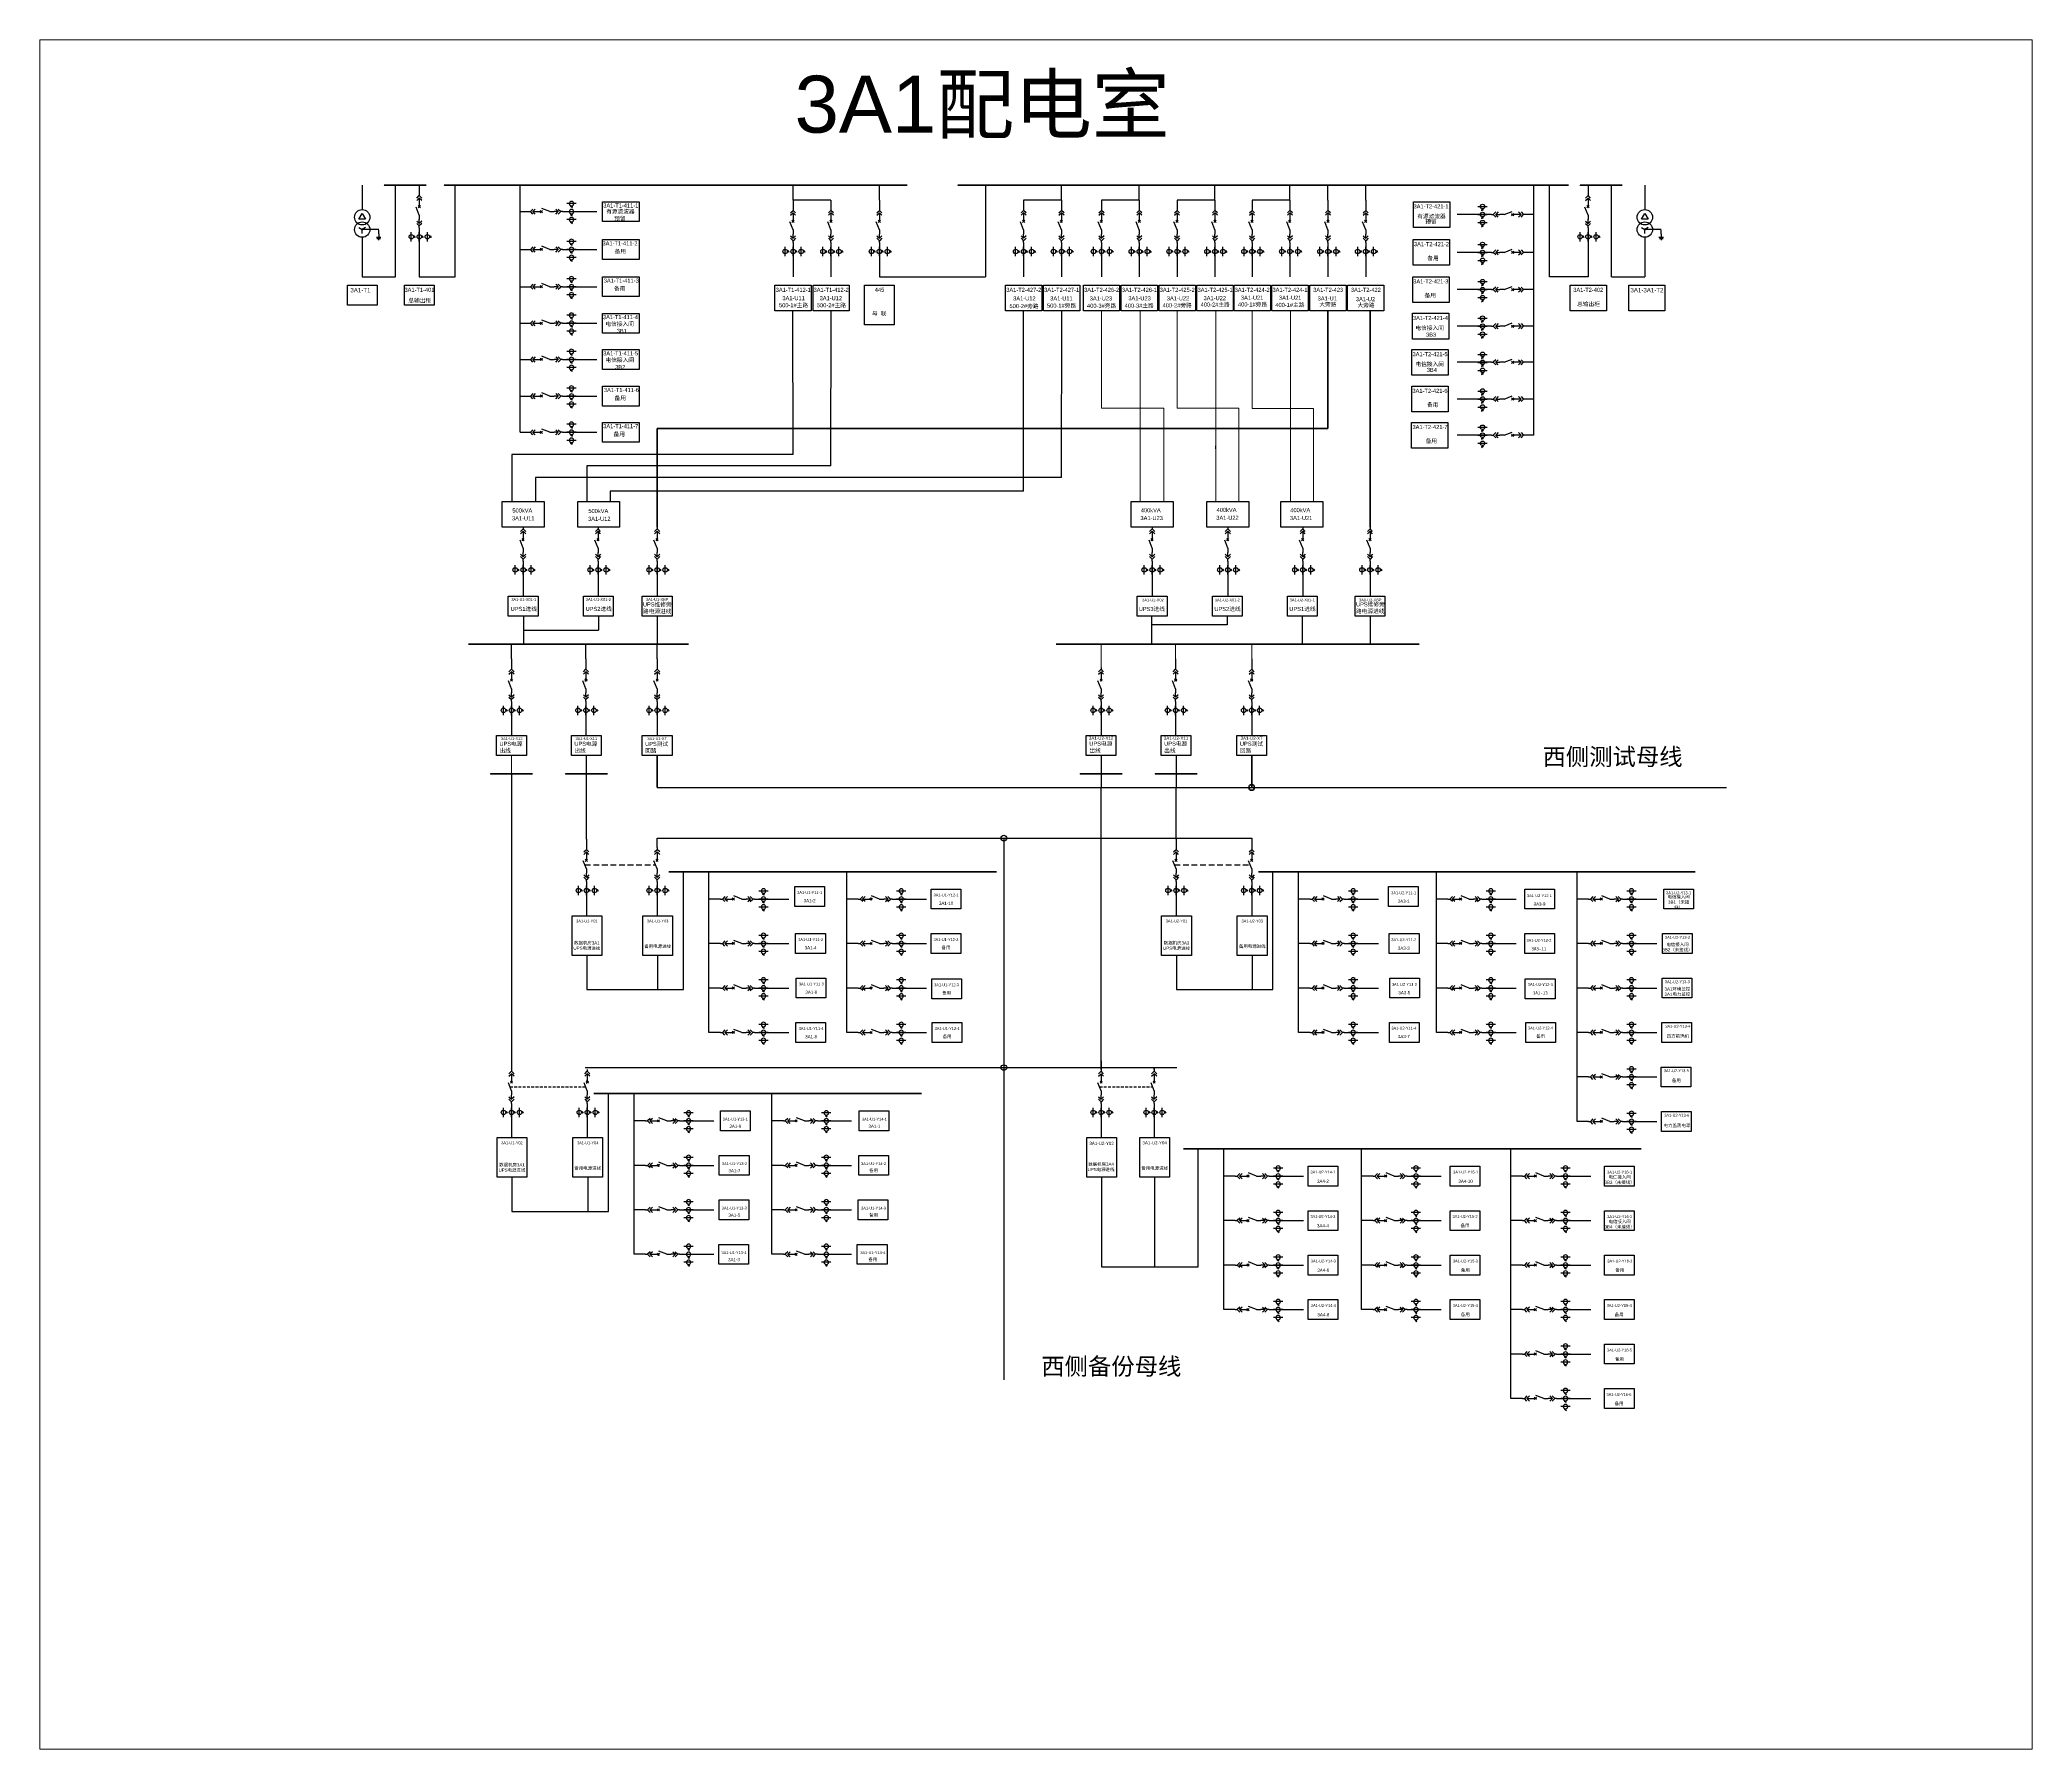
# Model space of a CAD drawing. Header units: millimetres. Extents: x 15 to 365, y 9 to 309.
import ezdxf
from ezdxf.enums import TextEntityAlignment as Align

# ---------------------------------------------------------------- set-up
doc = ezdxf.new("R2010")
doc.units = ezdxf.units.MM
for name, pattern in [('CENTER', [2, 1.25, -0.25, 0.25, -0.25]), ('CONTINOUS', [0]), ('DASHED', [0.75, 0.5, -0.25]), ('HIDDEN', [0.375, 0.25, -0.125])]:
    doc.linetypes.add(name, pattern=pattern)
doc.styles.get("Standard").update_dxf_attribs({"font": 'arial.ttf'})

# ---------------------------------------------------------------- blocks, each defined once
blk = doc.blocks.new('DYDQAA05')
at = {"color": 0}
blk.add_lwpolyline([(0, 0), (0, -7)], dxfattribs=at)
blk = doc.blocks.new('DYDQAA03')
at = {"color": 0}
for points in [[(0, 0), (0, -1.5)], [(-2.1, -3.6), (0, -1.5)], [(-2.1, -5.6), (0, -3.5)], [(2.1, -3.6), (0, -1.5)], [(2.1, -5.6), (0, -3.5)], [(0, -3.5), (0, -7)]]:
    blk.add_lwpolyline(points, dxfattribs=at)
blk = doc.blocks.new('DYDQAA09')
at = {"color": 0}
blk.add_lwpolyline([(0, 0), (0, -3.5)], dxfattribs=at)
blk.add_lwpolyline([(0, 0), (0, -3.5)], dxfattribs=at)
blk.add_lwpolyline([(0, 0), (0, -3.5)], dxfattribs=at)
blk.add_lwpolyline([(0, 0), (0, -3.5)], dxfattribs=at)
blk.add_lwpolyline([(0, 0), (0, -3.5)], dxfattribs=at)
blk.add_lwpolyline([(0, 0), (0, -3.5)], dxfattribs=at)
blk.add_lwpolyline([(0, 0), (0, -3.5)], dxfattribs=at)
blk.add_lwpolyline([(0, 0), (0, -3.5)], dxfattribs=at)
blk.add_lwpolyline([(0, 0), (0, -3.5)], dxfattribs=at)
blk = doc.blocks.new('DYDQ0201')
at = {"color": 0}
for points in [[(0.9, -0.9), (-0.9, 0.9)], [(-0.9, -0.9), (0.9, 0.9)], [(0, -7), (-2.6, -0.4)]]:
    blk.add_lwpolyline(points, dxfattribs=at)
blk = doc.blocks.new('DYDQAA04')
at = {"color": 0}
for points in [[(0, -3.5), (0, 0)], [(-2.1, -1.4), (0, -3.5)], [(-2.1, -3.4), (0, -5.5)], [(2.1, -1.4), (0, -3.5)], [(2.1, -3.4), (0, -5.5)], [(0, -7), (0, -5.5)]]:
    blk.add_lwpolyline(points, dxfattribs=at)
blk = doc.blocks.new('A$C03DD39B5')
for p, q in [((417, 475), (283, 392)), ((417, 422), (283, 339)), ((350, 333), (350, 467))]:
    blk.add_line(p, q)
blk.add_lwpolyline([(700, 167), (0, 167)])
blk.add_circle((350, 167), 167)

msp = doc.modelspace()

# ---------------------------------------------------------------- linework, layer by layer
for p, q in [((71.95, 283.57, -4943.05), (71.95, 279.33, -9553.99)), ((77.81, 267.55, -9553.99), (77.81, 283.57, -7768.6)), ((88.26, 267.55, -7768.6), (88.26, 283.57, -7768.6)), ((99.62, 240.26), (99.62, 283.57, -7768.6)), ((147.5, 280.99, -9151.88), (147.5, 283.57, -7768.6)), ((162.63, 280.99, -9969.82), (162.63, 283.57, -8586.54)), ((194.55, 280.99, -9969.82), (194.55, 283.57, -8586.54)), ((208.17, 280.99, -9969.82), (208.17, 283.57, -8586.54)), ((221.44, 280.99, -9969.82), (221.44, 283.57, -8586.54)), ((234.6, 280.99, -9969.82), (234.6, 283.57, -8586.54)), ((241.29, 280.99, -9969.82), (241.29, 283.57, -8586.54)), ((247.9, 280.99, -9969.82), (247.9, 283.57, -8586.54)), ((277.4, 239.75), (277.4, 283.57, -8586.54)), ((280.13, 267.55, -8586.54), (280.13, 283.57, -8586.54)), ((290.99, 267.55, -10371.93), (290.99, 283.57, -8586.54)), ((154.14, 280.99, -9151.88), (147.5, 280.99, -9151.88)), ((194.56, 280.99, -9969.82), (187.92, 280.99, -9969.82)), ((208.21, 280.99, -9969.82), (201.57, 280.99, -9969.82)), ((221.47, 280.99, -9969.82), (214.83, 280.99, -9969.82)), ((234.61, 280.99, -9969.82), (227.97, 280.99, -9969.82)), ((71.36, 277.63, -9553.99), (71.95, 278.65, -9553.99)), ((71.36, 277.63, -9553.99), (71.95, 278.65, -9553.99)), ((72.54, 277.63, -9553.99), (71.36, 277.63, -9553.99)), ((71.36, 276.15, -9553.99), (71.95, 275.81, -9553.99)), ((71.95, 278.65, -9553.99), (72.54, 277.63, -9553.99)), ((72.54, 276.15, -9553.99), (71.95, 275.81, -9553.99)), ((107.86, 278.96, 2201.22), (109.5, 278.96, 2201.22)), ((109.5, 278.96, 2201.22), (113.07, 278.96, 2201.22)), ((267.52, 278.45, 2201.22), (263.96, 278.45, 2201.22)), ((269.16, 278.45, 2201.22), (267.52, 278.45, 2201.22)), ((71.94, 275.91, -9553.99), (71.85, 275.82, -9553.99)), ((71.98, 275.9, -9553.99), (71.85, 275.77, -9553.99)), ((72, 275.9, -9553.99), (71.86, 275.76, -9553.99)), ((71.91, 275.9, -9553.99), (71.86, 275.85, -9553.99)), ((72.03, 275.87, -9553.99), (71.88, 275.73, -9553.99)), ((72.04, 275.86, -9553.99), (71.9, 275.72, -9553.99)), ((72.05, 275.83, -9553.99), (71.93, 275.71, -9553.99)), ((71.95, 275.13, -9553.99), (71.95, 275.81, -9553.99)), ((74.84, 275.81, -9553.99), (71.95, 275.81, -9553.99)), ((72.05, 275.8, -9553.99), (71.95, 275.71, -9553.99)), ((71.95, 274.45, -9553.99), (71.95, 267.55, -9553.99)), ((74.43, 274.45, -9553.99), (75.24, 274.45, -9553.99)), ((74.53, 274.25, -9553.99), (75.14, 274.25, -9553.99)), ((74.74, 274.05, -9553.99), (74.94, 274.05, -9553.99)), ((81.96, 275.33, -7768.6), (81.96, 273.69, -7768.6)), ((81.96, 273.69, -7768.6), (81.96, 267.55, -7768.6)), ((147.5, 272.75, -6950.66), (147.5, 271.11, -6950.66)), ((154.14, 272.75, -6950.66), (154.14, 271.11, -6950.66)), ((162.63, 272.75, -7768.6), (162.63, 271.11, -7768.6)), ((187.92, 272.75, -7768.6), (187.92, 271.11, -7768.6)), ((194.56, 272.75, -7768.6), (194.56, 271.11, -7768.6)), ((201.57, 272.75, -7768.6), (201.57, 271.11, -7768.6)), ((208.21, 272.75, -7768.6), (208.21, 271.11, -7768.6)), ((214.83, 272.75, -7768.6), (214.83, 271.11, -7768.6)), ((221.47, 272.75, -7768.6), (221.47, 271.11, -7768.6)), ((227.97, 272.75, -7768.6), (227.97, 271.11, -7768.6)), ((234.61, 272.75, -7768.6), (234.61, 271.11, -7768.6)), ((241.29, 272.75, -7768.6), (241.29, 271.11, -7768.6)), ((247.9, 272.75, -7768.6), (247.9, 271.11, -7768.6)), ((286.89, 275.33, -8586.54), (286.89, 273.69, -8586.54)), ((286.89, 273.69, -8586.54), (286.89, 267.55, -8586.54)), ((107.86, 272.32, 2201.22), (109.5, 272.32, 2201.22)), ((109.5, 272.32, 2201.22), (113.07, 272.32, 2201.22)), ((147.5, 271.11, -6950.66), (147.5, 267.55, -6950.66)), ((154.14, 271.11, -6950.66), (154.14, 267.55, -6950.66)), ((162.63, 271.11, -7768.6), (162.63, 267.55, -7768.6)), ((187.92, 271.11, -7768.6), (187.92, 267.55, -7768.6)), ((194.56, 271.11, -7768.6), (194.56, 267.55, -7768.6)), ((201.57, 271.11, -7768.6), (201.57, 267.55, -7768.6)), ((208.21, 271.11, -7768.6), (208.21, 267.55, -7768.6)), ((214.83, 271.11, -7768.6), (214.83, 267.55, -7768.6)), ((221.47, 271.11, -7768.6), (221.47, 267.55, -7768.6)), ((227.97, 271.11, -7768.6), (227.97, 267.55, -7768.6)), ((234.61, 271.11, -7768.6), (234.61, 267.55, -7768.6)), ((241.29, 271.11, -7768.6), (241.29, 267.55, -7768.6)), ((247.9, 271.11, -7768.6), (247.9, 267.55, -7768.6)), ((267.52, 271.81, 2201.22), (263.96, 271.81, 2201.22)), ((269.16, 271.81, 2201.22), (267.52, 271.81, 2201.22)), ((71.95, 267.55, -9553.99), (77.81, 267.55, -9553.99)), ((81.96, 267.55, -7768.6), (88.26, 267.55, -7768.6)), ((107.86, 265.79, 2201.22), (109.5, 265.79, 2201.22)), ((109.5, 265.79, 2201.22), (113.07, 265.79, 2201.22)), ((286.89, 267.55, -8586.54), (280.13, 267.55, -8586.54)), ((267.52, 265.28, 2201.22), (263.96, 265.28, 2201.22)), ((269.16, 265.28, 2201.22), (267.52, 265.28, 2201.22)), ((107.86, 259.38, 2201.22), (109.5, 259.38, 2201.22)), ((109.5, 259.38, 2201.22), (113.07, 259.38, 2201.22)), ((267.52, 258.88, 2201.22), (263.96, 258.88, 2201.22)), ((269.16, 258.88, 2201.22), (267.52, 258.88, 2201.22)), ((107.86, 253.03, 2201.22), (109.5, 253.03, 2201.22)), ((109.5, 253.03, 2201.22), (113.07, 253.03, 2201.22)), ((267.52, 252.53, 2201.22), (263.96, 252.53, 2201.22)), ((269.16, 252.53, 2201.22), (267.52, 252.53, 2201.22)), ((107.86, 246.6, 2201.22), (109.5, 246.6, 2201.22)), ((109.5, 246.6, 2201.22), (113.07, 246.6, 2201.22)), ((267.52, 246.1, 2201.22), (263.96, 246.1, 2201.22)), ((269.16, 246.1, 2201.22), (267.52, 246.1, 2201.22)), ((107.86, 240.26, 2201.22), (109.5, 240.26, 2201.22)), ((109.5, 240.26, 2201.22), (113.07, 240.26, 2201.22)), ((267.52, 239.75, 2201.22), (263.96, 239.75, 2201.22)), ((269.16, 239.75, 2201.22), (267.52, 239.75, 2201.22)), ((100.18, 216.9, 2201.22), (100.18, 215.26, 2201.22)), ((113.31, 216.9, 2201.22), (113.31, 215.26, 2201.22)), ((123.66, 216.9, -8586.54), (123.66, 215.26, -8586.54)), ((210.47, 216.9, 2201.22), (210.47, 215.26, 2201.22)), ((223.73, 216.9, 2201.22), (223.73, 215.26, 2201.22)), ((236.86, 216.9, 2201.22), (236.86, 215.26, 2201.22)), ((248.66, 216.9, -5976.35), (248.66, 215.26, -5976.35)), ((100.18, 215.26, 2201.22), (100.18, 211.51, 2201.22)), ((113.31, 215.26, 2201.22), (113.31, 211.51, 2201.22)), ((123.66, 215.26, -8586.54), (123.66, 211.51, -8586.54)), ((210.47, 215.26, 4402.45), (210.47, 211.51, 2074.92)), ((223.73, 215.26, 4402.45), (223.73, 211.51, 2043.43)), ((236.86, 215.26, 4402.45), (236.86, 211.51, 2042.41)), ((248.66, 215.26, -3775.12), (248.66, 211.51, -6135.16)), ((100.23, 208.04, 2233.73), (100.23, 203.09, 2233.73)), ((113.37, 208.04, 2202.24), (113.37, 205.57, 2202.24)), ((123.66, 208.04, -8586.54), (123.66, 203.09, -8554.03)), ((210.36, 208.04, 2074.92), (210.36, 203.09, 4591.32)), ((223.62, 206.48, 4591.32), (210.36, 206.48, 4591.32)), ((223.64, 208.04, 2074.92), (223.62, 206.48, 4591.32)), ((236.78, 208.04, 2074.92), (236.76, 203.09, 4591.32)), ((248.68, 208.04, -6135.16), (248.68, 203.09, -3618.75)), ((98.13, 200.51, -9969.82), (98.13, 203.09, -8586.54)), ((100.23, 205.57, 2233.73), (113.37, 205.57, 2202.24)), ((111.18, 200.51, -9969.82), (111.18, 203.09, -8586.54)), ((123.66, 200.51, -9969.82), (123.66, 203.09, -8586.54)), ((98.13, 192.28, -7768.6), (98.13, 190.64, -7768.6)), ((111.18, 192.28, -7768.6), (111.18, 190.64, -7768.6)), ((123.66, 192.28, -7768.6), (123.66, 190.64, -7768.6)), ((201.51, 192.28, -5693.68), (201.51, 190.64, -5693.68)), ((214.57, 192.28, -5693.68), (214.57, 190.64, -5693.68)), ((227.91, 192.28, -5693.68), (227.91, 190.64, -5693.68)), ((98.13, 190.64, -7768.6), (98.13, 187.07, -7768.6)), ((111.18, 190.64, -7768.6), (111.18, 187.07, -7768.6)), ((123.66, 190.64, -7768.6), (123.66, 187.07, -7768.6)), ((201.51, 190.64, -5693.68), (201.51, 187.07, -5693.68)), ((214.57, 190.64, -5693.68), (214.57, 187.07, -5693.68)), ((227.91, 190.64, -5693.68), (227.91, 187.07, -5693.68)), ((111.26, 168.92, -11687.75), (111.26, 183.59, -10304.47)), ((201.51, 183.59, -5693.68), (201.51, 177.87, -5693.68)), ((214.65, 183.59, -5725.17), (214.65, 177.87, -5725.17)), ((98.13, 180.38, -10691.6), (98.13, 128.52, -10691.6)), ((201.51, 128.54, -9563.64), (201.51, 177.99, -8616.68)), ((214.65, 168.92, -9643.29), (214.65, 177.87, -8260.01)), ((128.26, 142.53, -9046.47), (128.26, 163.2)), ((132.75, 150.61), (132.75, 163.2)), ((156.91, 150.61), (156.91, 163.2)), ((231.64, 142.53, -7002), (231.64, 163.2, 2044.46)), ((236.14, 150.61, 2044.46), (236.14, 163.2, 2044.46)), ((260.29, 150.61, 2044.46), (260.29, 163.2, 2044.46)), ((284.96, 150.61, -6182.45), (284.96, 163.2, 2044.46)), ((111.26, 160.68, -9486.53), (111.26, 159.04, -9486.53)), ((111.26, 159.04, -9486.53), (111.26, 155.47, -9486.53)), ((134.79, 158.41, -1383.28), (132.75, 158.41, -691.64)), ((141.54, 158.41, 817.94), (143.18, 158.41, 817.94)), ((143.18, 158.41, 817.94), (146.74, 158.41, 817.94)), ((158.94, 158.41, -1383.28), (156.91, 158.41, -691.64)), ((165.69, 158.41, 817.94), (167.33, 158.41, 817.94)), ((167.33, 158.41, 817.94), (170.9, 158.41, 817.94)), ((214.65, 160.68, -7442.06), (214.65, 159.04, -7442.06)), ((214.65, 159.04, -7442.06), (214.65, 155.47, -7442.06)), ((238.17, 158.41, 661.18), (236.14, 158.41, 1352.82)), ((244.92, 158.41, 2862.41), (246.56, 158.41, 2862.41)), ((246.56, 158.41, 2862.41), (250.13, 158.41, 2862.41)), ((262.33, 158.41, 661.18), (260.29, 158.41, 1352.82)), ((269.07, 158.41, 2862.41), (270.71, 158.41, 2862.41)), ((270.71, 158.41, 2862.41), (274.28, 158.41, 2862.41)), ((286.99, 158.41, -7565.73), (284.96, 158.41, -6874.09)), ((293.74, 158.41, -5364.51), (295.38, 158.41, -5364.51)), ((295.38, 158.41, -5364.51), (298.95, 158.41, -5364.51)), ((134.79, 150.61), (132.75, 150.61)), ((132.75, 142.81, 691.64), (132.75, 150.61)), ((141.54, 150.61, 2201.22), (143.18, 150.61, 2201.22)), ((143.18, 150.61, 2201.22), (146.74, 150.61, 2201.22)), ((158.94, 150.61), (156.91, 150.61)), ((156.91, 142.81, 691.64), (156.91, 150.61)), ((165.69, 150.61, 2201.22), (167.33, 150.61, 2201.22)), ((167.33, 150.61, 2201.22), (170.9, 150.61, 2201.22)), ((238.17, 150.61, 2044.46), (236.14, 150.61, 2044.46)), ((236.14, 142.81, 2736.11), (236.14, 150.61, 2044.46)), ((244.92, 150.61, 4245.69), (246.56, 150.61, 4245.69)), ((246.56, 150.61, 4245.69), (250.13, 150.61, 4245.69)), ((262.33, 150.61, 2044.46), (260.29, 150.61, 2044.46)), ((260.29, 142.81, 2736.11), (260.29, 150.61, 2044.46)), ((269.07, 150.61, 4245.69), (270.71, 150.61, 4245.69)), ((270.71, 150.61, 4245.69), (274.28, 150.61, 4245.69)), ((286.99, 150.61, -6182.45), (284.96, 150.61, -6182.45)), ((284.96, 142.81, -5490.81), (284.96, 150.61, -6182.45)), ((293.74, 150.61, -3981.23), (295.38, 150.61, -3981.23)), ((295.38, 150.61, -3981.23), (298.95, 150.61, -3981.23)), ((111.34, 148.52, -9518.02), (111.34, 142.53, -9046.47)), ((214.73, 148.52, -7473.55), (214.73, 142.53, -7002)), ((111.34, 142.53, -9046.47), (128.26, 142.53, -9046.47)), ((134.79, 142.81, 691.64), (132.75, 142.81, 691.64)), ((132.75, 135.01, 1383.28), (132.75, 142.81, 691.64)), ((141.54, 142.81, 2892.86), (143.18, 142.81, 2892.86)), ((143.18, 142.81, 2892.86), (146.74, 142.81, 2892.86)), ((158.94, 142.81, 691.64), (156.91, 142.81, 691.64)), ((156.91, 135.01, 1383.28), (156.91, 142.81, 691.64)), ((165.69, 142.81, 2892.86), (167.33, 142.81, 2892.86)), ((167.33, 142.81, 2892.86), (170.9, 142.81, 2892.86)), ((214.73, 142.53, -7002), (231.64, 142.53, -7002)), ((238.17, 142.81, 2736.11), (236.14, 142.81, 2736.11)), ((236.14, 135.01, 3427.75), (236.14, 142.81, 2736.11)), ((244.92, 142.81, 4937.33), (246.56, 142.81, 4937.33)), ((246.56, 142.81, 4937.33), (250.13, 142.81, 4937.33)), ((262.33, 142.81, 2736.11), (260.29, 142.81, 2736.11)), ((260.29, 135.01, 3427.75), (260.29, 142.81, 2736.11)), ((269.07, 142.81, 4937.33), (270.71, 142.81, 4937.33)), ((270.71, 142.81, 4937.33), (274.28, 142.81, 4937.33)), ((286.99, 142.81, -5490.81), (284.96, 142.81, -5490.81)), ((284.96, 135.01, -4799.17), (284.96, 142.81, -5490.81)), ((293.74, 142.81, -3289.59), (295.38, 142.81, -3289.59)), ((295.38, 142.81, -3289.59), (298.95, 142.81, -3289.59)), ((134.79, 135.01, 1383.28), (132.75, 135.01, 1383.28)), ((141.54, 135.01, 3584.5), (143.18, 135.01, 3584.5)), ((143.18, 135.01, 3584.5), (146.74, 135.01, 3584.5)), ((158.94, 135.01, 1383.28), (156.91, 135.01, 1383.28)), ((165.69, 135.01, 3584.5), (167.33, 135.01, 3584.5)), ((167.33, 135.01, 3584.5), (170.9, 135.01, 3584.5)), ((238.17, 135.01, 3427.75), (236.14, 135.01, 3427.75)), ((244.92, 135.01, 5628.97), (246.56, 135.01, 5628.97)), ((246.56, 135.01, 5628.97), (250.13, 135.01, 5628.97)), ((262.33, 135.01, 3427.75), (260.29, 135.01, 3427.75)), ((269.07, 135.01, 5628.97), (270.71, 135.01, 5628.97)), ((270.71, 135.01, 5628.97), (274.28, 135.01, 5628.97)), ((286.99, 135.01, -4799.17), (284.96, 135.01, -4799.17)), ((284.96, 127.21, -4107.09), (284.96, 135.01, -4798.73)), ((293.74, 135.01, -2597.95), (295.38, 135.01, -2597.95)), ((295.38, 135.01, -2597.95), (298.95, 135.01, -2597.95)), ((286.99, 127.21, -4107.09), (284.96, 127.21, -4107.09)), ((284.96, 119.41, -3415.45), (284.96, 127.21, -4107.09)), ((293.74, 127.21, -1905.86), (295.38, 127.21, -1905.86)), ((295.38, 127.21, -1905.86), (298.95, 127.21, -1905.86)), ((115.12, 103.63, -8050.32), (115.12, 124.3, 996.15)), ((119.62, 111.71, 996.15), (119.62, 124.3, 996.15)), ((143.77, 111.71, 996.15), (143.77, 124.3, 996.15)), ((98.13, 121.78, -8490.38), (98.13, 120.14, -8490.38)), ((98.13, 120.14, -8490.38), (98.13, 116.57, -8490.38)), ((121.65, 119.51, -387.13), (119.62, 119.51, 304.51)), ((128.4, 119.51, 1814.09), (130.04, 119.51, 1814.09)), ((130.04, 119.51, 1814.09), (133.61, 119.51, 1814.09)), ((145.81, 119.51, -387.13), (143.77, 119.51, 304.51)), ((152.55, 119.51, 1814.09), (154.19, 119.51, 1814.09)), ((154.19, 119.51, 1814.09), (157.76, 119.51, 1814.09)), ((201.51, 121.78, -7798.74), (201.51, 120.14, -7798.74)), ((201.51, 120.14, -7798.74), (201.51, 116.57, -7798.74)), ((286.99, 119.41, -3415.45), (284.96, 119.41, -3415.45)), ((293.74, 119.41, -1214.22), (295.38, 119.41, -1214.22)), ((295.38, 119.41, -1214.22), (298.95, 119.41, -1214.22)), ((218.51, 93.94, -6595.04), (218.51, 114.61, 2451.43)), ((223, 102.02, 2451.43), (223, 114.61, 2451.43)), ((247.15, 102.02, 2451.43), (247.15, 114.61, 2451.43)), ((273.38, 102.02, -5775.48), (273.38, 114.61, 2451.43)), ((98.21, 109.62, -8521.87), (98.21, 103.63, -8050.32)), ((121.65, 111.71, 996.15), (119.62, 111.71, 996.15)), ((119.62, 103.91, 1687.79), (119.62, 111.71, 996.15)), ((128.4, 111.71, 3197.37), (130.04, 111.71, 3197.37)), ((130.04, 111.71, 3197.37), (133.61, 111.71, 3197.37)), ((145.81, 111.71, 996.15), (143.77, 111.71, 996.15)), ((143.77, 103.91, 1687.79), (143.77, 111.71, 996.15)), ((152.55, 111.71, 3197.37), (154.19, 111.71, 3197.37)), ((154.19, 111.71, 3197.37), (157.76, 111.71, 3197.37)), ((201.59, 109.62, -7830.23), (201.59, 93.94, -6595.04)), ((225.04, 109.82, 1068.15), (223, 109.82, 1759.79)), ((231.78, 109.82, 3269.37), (233.42, 109.82, 3269.37)), ((233.42, 109.82, 3269.37), (236.99, 109.82, 3269.37)), ((249.19, 109.82, 1068.15), (247.15, 109.82, 1759.79)), ((255.94, 109.82, 3269.37), (257.58, 109.82, 3269.37)), ((257.58, 109.82, 3269.37), (261.14, 109.82, 3269.37)), ((275.42, 109.82, -7158.77), (273.38, 109.82, -6467.12)), ((282.17, 109.82, -4957.54), (283.81, 109.82, -4957.54)), ((283.81, 109.82, -4957.54), (287.37, 109.82, -4957.54)), ((98.21, 103.63, -8050.32), (115.12, 103.63, -8050.32)), ((121.65, 103.91, 1687.79), (119.62, 103.91, 1687.79)), ((119.62, 96.11, 2379.43), (119.62, 103.91, 1687.79)), ((128.4, 103.91, 3889.02), (130.04, 103.91, 3889.02)), ((130.04, 103.91, 3889.02), (133.61, 103.91, 3889.02)), ((145.81, 103.91, 1687.79), (143.77, 103.91, 1687.79)), ((143.77, 96.11, 2379.43), (143.77, 103.91, 1687.79)), ((152.55, 103.91, 3889.02), (154.19, 103.91, 3889.02)), ((154.19, 103.91, 3889.02), (157.76, 103.91, 3889.02)), ((225.04, 102.02, 2451.43), (223, 102.02, 2451.43)), ((223, 94.22, 3143.07), (223, 102.02, 2451.43)), ((231.78, 102.02, 4652.65), (233.42, 102.02, 4652.65)), ((233.42, 102.02, 4652.65), (236.99, 102.02, 4652.65)), ((249.19, 102.02, 2451.43), (247.15, 102.02, 2451.43)), ((247.15, 94.22, 3143.07), (247.15, 102.02, 2451.43)), ((255.94, 102.02, 4652.65), (257.58, 102.02, 4652.65)), ((257.58, 102.02, 4652.65), (261.14, 102.02, 4652.65)), ((275.42, 102.02, -5775.48), (273.38, 102.02, -5775.48)), ((273.38, 94.22, -5083.84), (273.38, 102.02, -5775.48)), ((282.17, 102.02, -3574.26), (283.81, 102.02, -3574.26)), ((283.81, 102.02, -3574.26), (287.37, 102.02, -3574.26)), ((121.65, 96.11, 2379.43), (119.62, 96.11, 2379.43)), ((128.4, 96.11, 4580.66), (130.04, 96.11, 4580.66)), ((130.04, 96.11, 4580.66), (133.61, 96.11, 4580.66)), ((145.81, 96.11, 2379.43), (143.77, 96.11, 2379.43)), ((152.55, 96.11, 4580.66), (154.19, 96.11, 4580.66)), ((154.19, 96.11, 4580.66), (157.76, 96.11, 4580.66)), ((201.59, 93.94, -6595.04), (218.51, 93.94, -6595.04)), ((225.04, 94.22, 3143.07), (223, 94.22, 3143.07)), ((223, 86.42, 3834.71), (223, 94.22, 3143.07)), ((231.78, 94.22, 5344.3), (233.42, 94.22, 5344.3)), ((233.42, 94.22, 5344.3), (236.99, 94.22, 5344.3)), ((249.19, 94.22, 3143.07), (247.15, 94.22, 3143.07)), ((247.15, 86.42, 3834.71), (247.15, 94.22, 3143.07)), ((255.94, 94.22, 5344.3), (257.58, 94.22, 5344.3)), ((257.58, 94.22, 5344.3), (261.14, 94.22, 5344.3)), ((275.42, 94.22, -5083.84), (273.38, 94.22, -5083.84)), ((273.38, 86.42, -4392.2), (273.38, 94.22, -5083.84)), ((282.17, 94.22, -2882.62), (283.81, 94.22, -2882.62)), ((283.81, 94.22, -2882.62), (287.37, 94.22, -2882.62)), ((225.04, 86.42, 3834.71), (223, 86.42, 3834.71)), ((231.78, 86.42, 6035.94), (233.42, 86.42, 6035.94)), ((233.42, 86.42, 6035.94), (236.99, 86.42, 6035.94)), ((249.19, 86.42, 3834.71), (247.15, 86.42, 3834.71)), ((255.94, 86.42, 6035.94), (257.58, 86.42, 6035.94)), ((257.58, 86.42, 6035.94), (261.14, 86.42, 6035.94)), ((275.42, 86.42, -4392.2), (273.38, 86.42, -4392.2)), ((273.38, 78.62, -3700.12), (273.38, 86.42, -4391.76)), ((282.17, 86.42, -2190.98), (283.81, 86.42, -2190.98)), ((283.81, 86.42, -2190.98), (287.37, 86.42, -2190.98)), ((275.42, 78.62, -3700.12), (273.38, 78.62, -3700.12)), ((273.38, 70.82, -3008.48), (273.38, 78.62, -3700.12)), ((282.17, 78.62, -1498.9), (283.81, 78.62, -1498.9)), ((283.81, 78.62, -1498.9), (287.37, 78.62, -1498.9)), ((275.42, 70.82, -3008.48), (273.38, 70.82, -3008.48)), ((282.17, 70.82, -807.26), (283.81, 70.82, -807.26)), ((283.81, 70.82, -807.26), (287.37, 70.82, -807.26))]:
    msp.add_line(p, q)
at = {"color": 1}
for p in [(181.21, 283.57, -7768.6), (162.63, 267.55, -7768.6)]:
    msp.add_line(p, (181.21, 267.55, -7768.6), dxfattribs=at)
at = {"color": 0}
for p, q in [((296.85, 283.57, -5760.99), (296.85, 279.33, -10371.93)), ((296.27, 277.63, -10371.93), (296.85, 278.65, -10371.93)), ((296.27, 277.63, -10371.93), (296.85, 278.65, -10371.93)), ((297.44, 277.63, -10371.93), (296.27, 277.63, -10371.93)), ((296.27, 276.15, -10371.93), (296.85, 275.81, -10371.93)), ((296.85, 278.65, -10371.93), (297.44, 277.63, -10371.93)), ((297.44, 276.15, -10371.93), (296.85, 275.81, -10371.93)), ((296.84, 275.91, -10371.93), (296.75, 275.82, -10371.93)), ((296.9, 275.9, -10371.93), (296.76, 275.76, -10371.93)), ((296.89, 275.9, -10371.93), (296.76, 275.77, -10371.93)), ((296.81, 275.9, -10371.93), (296.76, 275.85, -10371.93)), ((296.93, 275.87, -10371.93), (296.79, 275.73, -10371.93)), ((296.94, 275.86, -10371.93), (296.8, 275.72, -10371.93)), ((296.95, 275.83, -10371.93), (296.83, 275.71, -10371.93)), ((296.85, 275.13, -10371.93), (296.85, 275.81, -10371.93)), ((299.74, 275.81, -10371.93), (296.85, 275.81, -10371.93)), ((296.85, 274.45, -10371.93), (296.85, 267.55, -10371.93)), ((296.95, 275.8, -10371.93), (296.86, 275.71, -10371.93)), ((299.33, 274.45, -10371.93), (300.15, 274.45, -10371.93)), ((299.44, 274.25, -10371.93), (300.04, 274.25, -10371.93)), ((299.64, 274.05, -10371.93), (299.84, 274.05, -10371.93)), ((290.99, 267.55, -10371.93), (296.85, 267.55, -10371.93))]:
    msp.add_line(p, q, dxfattribs=at)
at = {"linetype": 'CENTER', "ltscale": 0.5}
msp.add_line((74.84, 275.06, -9553.99), (74.84, 275.81, -9553.99), dxfattribs=at)
at = {"color": 0, "linetype": 'CENTER', "ltscale": 0.5}
msp.add_line((299.74, 275.06, -10371.93), (299.74, 275.81, -10371.93), dxfattribs=at)
at = {"color": 6}
for p, q in [((147.5, 236.36, -10787.76), (147.48, 261.55, -7768.6)), ((154.14, 234.36, -10787.64), (154.18, 261.55, -7768.6)), ((98.19, 236.36, -10787.64), (98.19, 228.1, -10787.64)), ((147.5, 236.36, -10787.64), (98.19, 236.36, -10787.64)), ((111.32, 234.36, -10787.64), (111.32, 228.1, -10787.64)), ((154.14, 234.36, -10787.64), (111.32, 234.36, -10787.64))]:
    msp.add_line(p, q, dxfattribs=at)
at = {"color": 3}
for p, q in [((187.92, 229.96, -8586.41), (187.92, 261.55, -7768.6)), ((194.56, 232.35, -8586.41), (194.61, 261.55, -7768.6))]:
    msp.add_line(p, q, dxfattribs=at)
at = {"color": 3, "lineweight": 20}
for p, q in [((201.58, 261.55, -7768.6), (201.57, 244.5, -8586.54)), ((214.83, 261.55, -7768.6), (214.83, 244.48, -8586.54)), ((227.97, 261.55, -7768.6), (227.97, 244.45, -8586.54)), ((201.57, 244.5, -8586.54), (212.5, 244.5, -8586.54)), ((212.5, 244.5, -8586.54), (212.5, 228.11)), ((214.83, 244.48, -8586.54), (225.68, 244.48, -8586.54)), ((225.68, 244.48, -8586.54), (225.68, 228.11)), ((227.97, 244.45, -8586.54), (238.73, 244.45, -8586.54)), ((238.73, 244.45, -8586.54), (238.73, 228.11))]:
    msp.add_line(p, q, dxfattribs=at)
at = {"color": 6, "lineweight": 20}
for p, q in [((208.34, 228.11), (208.34, 261.55, -7768.6)), ((221.6, 228.11), (221.6, 261.55, -7768.6)), ((234.73, 228.11), (234.73, 261.55, -7768.6))]:
    msp.add_line(p, q, dxfattribs=at)
at = {"color": 5, "lineweight": 35}
for p, q in [((241.29, 261.55, -7768.6), (241.29, 240.94, -8586.54)), ((248.66, 237.36, -8177.57), (248.66, 261.55, -7768.6)), ((123.66, 240.94, -10787.76), (123.66, 223.65, -10787.76)), ((241.29, 240.94, -10787.76), (123.66, 240.94, -10787.76)), ((248.66, 237.36, -8177.57), (248.66, 223.65, -8177.57))]:
    msp.add_line(p, q, dxfattribs=at)
at = {"color": 3, "lineweight": -2}
msp.add_line((221.6, 237.38, -8177.57), (221.6, 237.9, -8177.57), dxfattribs=at)
at = {"color": 1, "lineweight": 40}
for p, q in [((90.59, 203.09, -8586.54), (129.15, 203.09, -8586.54)), ((193.65, 203.09, -6511.62), (257.26, 203.09, -6511.62)), ((123.66, 183.59, -7801.11), (123.66, 177.99, -7801.11)), ((227.91, 183.59, -5726.19), (227.91, 177.99, -7801.11)), ((125.72, 163.2), (183.16, 163.2)), ((229.1, 163.2, 2044.46), (305.68, 163.2, 2044.46)), ((112.58, 124.3, 996.15), (170.02, 124.3, 996.15)), ((215.96, 114.61, 2451.43), (296.18, 114.61, 2451.43))]:
    msp.add_line(p, q, dxfattribs=at)
at = {"color": 0, "lineweight": 20}
for p, q in [((201.51, 199.02, -7894.9), (201.51, 203.09, -6511.62)), ((214.57, 200.51, -7894.9), (214.57, 203.09, -6511.62)), ((227.91, 200.51, -7894.9), (227.91, 203.09, -6511.62))]:
    msp.add_line(p, q, dxfattribs=at)
at = {"lineweight": 20}
msp.add_line((98.13, 183.59, -7768.6), (98.13, 180.38, -10691.6), dxfattribs=at)
at = {"color": 1, "lineweight": 30}
for p, q in [((123.66, 177.99, -7801.11), (235.73, 177.99, -7801.11)), ((235.73, 177.99, -7801.11), (311.17, 177.99, -7801.11))]:
    msp.add_line(p, q, dxfattribs=at)
at = {"color": 5}
for p, q in [((123.66, 167.43, -11687.75), (123.66, 169.09, -11687.75)), ((227.92, 169.09, -11687.75), (227.92, 167.43, -9643.29)), ((123.66, 160.68, -9486.53), (123.66, 159.04, -9486.53)), ((123.66, 159.04, -9486.53), (123.66, 155.47, -9486.53)), ((227.92, 160.68, -7442.06), (227.92, 159.04, -7442.06)), ((227.92, 159.04, -7442.06), (227.92, 155.47, -7442.06)), ((123.75, 148.52, -9518.02), (123.75, 142.53, -9046.47)), ((228, 148.52, -7473.55), (228, 142.53, -7002)), ((111.41, 121.78, -8930.45), (111.41, 120.14, -8930.45)), ((111.41, 120.14, -8930.45), (111.41, 116.57, -8930.45)), ((210.82, 121.78, -6194.34), (210.82, 120.14, -6194.34)), ((210.82, 120.14, -6194.34), (210.82, 116.57, -6194.34)), ((111.49, 109.62, -8961.94), (111.49, 103.63, -8490.39)), ((210.9, 109.62, -6225.83), (210.9, 93.94, -6595.04))]:
    msp.add_line(p, q, dxfattribs=at)
at = {"color": 5, "lineweight": 30}
for p, q in [((123.66, 169.09, -11687.75), (227.92, 169.09, -11687.75)), ((184.46, 169.09, -12075.91), (184.46, 74.08, -12075.91)), ((111.07, 128.85, -11131.67), (214.79, 128.85, -11131.67))]:
    msp.add_line(p, q, dxfattribs=at)
at = {"linetype": 'DASHED', "ltscale": 2}
for p, q in [((110.99, 164.41, -11687.75), (123.39, 164.41, -11687.75)), ((214.37, 164.41, -9643.29), (227.65, 164.41, -9643.29))]:
    msp.add_line(p, q, dxfattribs=at)
at = {"color": 5, "lineweight": 40}
for p, q in [((111.41, 128.52, -11131.67), (111.41, 128.52, -11131.67)), ((210.82, 128.85, -11131.67), (210.82, 128.52, -8395.57))]:
    msp.add_line(p, q, dxfattribs=at)
at = {"linetype": 'HIDDEN', "ltscale": 2}
for p, q in [((97.85, 125.5, -11131.67), (111.13, 125.5, -11131.67)), ((201.23, 125.5, -8395.57), (210.54, 125.5, -8395.57))]:
    msp.add_line(p, q, dxfattribs=at)
at = {"color": 1, "lineweight": 13, "ltscale": 0.001071}
msp.add_lwpolyline([(15.42, 309.08), (364.76, 309.08), (364.76, 9.34), (15.42, 9.34)], close=True, dxfattribs=at)
at = {"color": 1, "lineweight": 40, "ltscale": 100}
for points, elevation in [([(83.17, 283.57), (75.8, 283.57), (75.8, 283.57)], -7768.6), ([(167.48, 283.57), (86.33, 283.57), (86.33, 283.57)], -7768.6), ([(283.44, 283.57), (176.39, 283.57), (176.39, 283.57)], -8586.54), ([(292.87, 283.57), (285.5, 283.57), (285.5, 283.57)], -9560.85), ([(101.81, 180.38), (94.44, 180.38), (94.44, 180.38)], -18269.66), ([(114.95, 180.38), (107.58, 180.38), (107.58, 180.38)], -18301.15), ([(205.2, 180.38), (197.83, 180.38), (197.83, 180.38)], -16194.74), ([(218.33, 180.38), (210.96, 180.38), (210.96, 180.38)], -16226.22)]:
    msp.add_lwpolyline(points, dxfattribs=dict(at, elevation=elevation))
for points, elevation in [([(114.11, 280.69), (120.49, 280.69), (120.49, 277.22), (114.11, 277.22)], 2201.22), ([(256.29, 280.7), (262.65, 280.7), (262.65, 276.19), (256.29, 276.19)], 2201.22), ([(114.11, 274.05), (120.49, 274.05), (120.49, 270.58), (114.11, 270.58)], 2201.22), ([(256.22, 274.06), (262.58, 274.06), (262.58, 269.55), (256.22, 269.55)], 2201.22), ([(69.35, 266.06), (74.56, 266.06), (74.56, 262.58), (69.35, 262.58)], -5002.39), ([(79.36, 266.06), (84.57, 266.06), (84.57, 262.58), (79.36, 262.58)], -8586.54), ([(114.11, 267.52), (120.49, 267.52), (120.49, 264.05), (114.11, 264.05)], 2201.22), ([(144.3, 266.06), (150.66, 266.06), (150.66, 261.55), (144.3, 261.55)], -7768.6), ([(151, 266.06), (157.36, 266.06), (157.36, 261.55), (151, 261.55)], -7768.6), ([(160.03, 266.06), (165.24, 266.06), (165.24, 259.1), (160.03, 259.1)], -8586.54), ([(184.73, 266.06), (191.09, 266.06), (191.09, 261.55), (184.73, 261.55)], -7768.6), ([(191.43, 266.06), (197.79, 266.06), (197.79, 261.55), (191.43, 261.55)], -7768.6), ([(198.41, 266.06), (204.76, 266.06), (204.76, 261.55), (198.41, 261.55)], -7768.6), ([(205.02, 266.06), (211.38, 266.06), (211.38, 261.55), (205.02, 261.55)], -7768.6), ([(211.69, 266.06), (218.05, 266.06), (218.05, 261.55), (211.69, 261.55)], -7768.6), ([(218.28, 266.06), (224.64, 266.06), (224.64, 261.55), (218.28, 261.55)], -7768.6), ([(224.84, 266.06), (231.2, 266.06), (231.2, 261.55), (224.84, 261.55)], -7768.6), ([(231.46, 266.06), (237.82, 266.06), (237.82, 261.55), (231.46, 261.55)], -7768.6), ([(238.11, 266.06), (244.47, 266.06), (244.47, 261.55), (238.11, 261.55)], -7768.6), ([(244.74, 266.06), (251.09, 266.06), (251.09, 261.55), (244.74, 261.55)], -7768.6), ([(256.17, 267.53), (262.53, 267.53), (262.53, 263.02), (256.17, 263.02)], 2201.22), ([(283.77, 266.06), (290.13, 266.06), (290.13, 261.55), (283.77, 261.55)], -8586.49), ([(294.02, 266.06), (300.38, 266.06), (300.38, 261.55), (294.02, 261.55)], -8586.49), ([(114.11, 261.12), (120.49, 261.12), (120.49, 257.64), (114.11, 257.64)], 2201.22), ([(256.13, 261.13), (262.49, 261.13), (262.49, 256.62), (256.13, 256.62)], 2201.22), ([(114.11, 254.77), (120.49, 254.77), (120.49, 251.29), (114.11, 251.29)], 2201.22), ([(256.01, 254.78), (262.36, 254.78), (262.36, 250.27), (256.01, 250.27)], 2201.22), ([(114.11, 248.34), (120.49, 248.34), (120.49, 244.87), (114.11, 244.87)], 2201.22), ([(255.99, 248.35), (262.34, 248.35), (262.34, 243.84), (255.99, 243.84)], 2201.22), ([(114.11, 241.99), (120.49, 241.99), (120.49, 238.52), (114.11, 238.52)], 2201.22), ([(255.94, 242), (262.3, 242), (262.3, 237.49), (255.94, 237.49)], 2201.22), ([(97.57, 211.51), (102.78, 211.51), (102.78, 208.04), (97.57, 208.04)], 2201.22), ([(110.77, 211.51), (115.98, 211.51), (115.98, 208.04), (110.77, 208.04)], 2201.22), ([(121.06, 211.51), (126.27, 211.51), (126.27, 208.04), (121.06, 208.04)], -8586.54), ([(207.86, 211.51), (213.07, 211.51), (213.07, 208.04), (207.86, 208.04)], 2074.92), ([(221.04, 211.51), (226.25, 211.51), (226.25, 208.04), (221.04, 208.04)], 2074.92), ([(234.18, 211.51), (239.38, 211.51), (239.38, 208.04), (234.18, 208.04)], 2074.92), ([(246.06, 211.51), (251.27, 211.51), (251.27, 208.04), (246.06, 208.04)], -6135.16), ([(95.52, 187.07), (100.73, 187.07), (100.73, 183.59), (95.52, 183.59)], -7768.6), ([(108.66, 187.07), (113.87, 187.07), (113.87, 183.59), (108.66, 183.59)], -7800.09), ([(198.91, 187.07), (204.12, 187.07), (204.12, 183.59), (198.91, 183.59)], -5693.68), ([(212.04, 187.07), (217.25, 187.07), (217.25, 183.59), (212.04, 183.59)], -5725.17), ([(147.79, 160.6), (153, 160.6), (153, 157.13), (147.79, 157.13)], 817.94), ([(171.69, 160.15), (176.9, 160.15), (176.9, 156.67), (171.69, 156.67)], 817.94), ([(251.88, 160.6), (257.09, 160.6), (257.09, 157.13), (251.88, 157.13)], 817.94), ([(275.78, 160.15), (280.99, 160.15), (280.99, 156.67), (275.78, 156.67)], 817.94), ([(300.18, 160.15), (305.39, 160.15), (305.39, 156.67), (300.18, 156.67)], -5364.51), ([(108.74, 155.47), (113.95, 155.47), (113.95, 148.52), (108.74, 148.52)], -9518.02), ([(212.12, 155.47), (217.33, 155.47), (217.33, 148.52), (212.12, 148.52)], -7473.55), ([(147.95, 152.35), (153.16, 152.35), (153.16, 148.87), (147.95, 148.87)], 2201.22), ([(171.69, 152.35), (176.9, 152.35), (176.9, 148.87), (171.69, 148.87)], 2201.22), ([(252.04, 152.35), (257.25, 152.35), (257.25, 148.87), (252.04, 148.87)], 2201.22), ([(275.78, 152.35), (280.99, 152.35), (280.99, 148.87), (275.78, 148.87)], 2201.22), ([(299.94, 152.35), (305.15, 152.35), (305.15, 148.87), (299.94, 148.87)], -3981.23), ([(148.03, 144.55), (153.24, 144.55), (153.24, 141.07), (148.03, 141.07)], 2892.86), ([(171.8, 144.42), (177.01, 144.42), (177.01, 140.94), (171.8, 140.94)], -8260.02), ([(252.12, 144.55), (257.33, 144.55), (257.33, 141.07), (252.12, 141.07)], 2892.86), ([(275.89, 144.42), (281.1, 144.42), (281.1, 140.94), (275.89, 140.94)], -8260.02), ([(299.88, 144.55), (305.09, 144.55), (305.09, 141.07), (299.88, 141.07)], -3289.59), ([(147.97, 136.75), (153.18, 136.75), (153.18, 133.28), (147.97, 133.28)], 3584.5), ([(171.87, 136.75), (177.08, 136.75), (177.08, 133.28), (171.87, 133.28)], 3584.5), ([(252.06, 136.75), (257.27, 136.75), (257.27, 133.28), (252.06, 133.28)], 3584.5), ([(275.96, 136.75), (281.17, 136.75), (281.17, 133.28), (275.96, 133.28)], 3584.5), ([(299.84, 136.75), (305.05, 136.75), (305.05, 133.28), (299.84, 133.28)], -2597.95), ([(299.73, 128.95), (304.94, 128.95), (304.94, 125.47), (299.73, 125.47)], -1905.86), ([(134.77, 121.25), (139.98, 121.25), (139.98, 117.77), (134.77, 117.77)], 1814.09), ([(159.1, 121.25), (164.31, 121.25), (164.31, 117.77), (159.1, 117.77)], 1814.09), ([(299.77, 121.15), (304.98, 121.15), (304.98, 117.67), (299.77, 117.67)], -1214.22), ([(95.6, 116.57), (100.81, 116.57), (100.81, 109.62), (95.6, 109.62)], -8521.87), ([(198.99, 116.57), (204.2, 116.57), (204.2, 109.62), (198.99, 109.62)], -7830.23), ([(134.56, 113.45), (139.77, 113.45), (139.77, 109.97), (134.56, 109.97)], 3197.37), ([(159.01, 113.45), (164.22, 113.45), (164.22, 109.97), (159.01, 109.97)], 3197.37), ([(237.8, 111.56), (243.01, 111.56), (243.01, 108.08), (237.8, 108.08)], 3269.37), ([(262.73, 111.56), (267.94, 111.56), (267.94, 108.08), (262.73, 108.08)], 3269.37), ([(289.79, 111.56), (295, 111.56), (295, 108.08), (289.79, 108.08)], -4957.54), ([(134.51, 105.65), (139.72, 105.65), (139.72, 102.17), (134.51, 102.17)], 3889.02), ([(158.93, 105.65), (164.14, 105.65), (164.14, 102.17), (158.93, 102.17)], 3889.02), ([(237.8, 103.76), (243.01, 103.76), (243.01, 100.28), (237.8, 100.28)], 4652.65), ([(262.73, 103.76), (267.94, 103.76), (267.94, 100.28), (262.73, 100.28)], 3269.37), ([(289.79, 103.76), (295, 103.76), (295, 100.28), (289.79, 100.28)], -4957.54), ([(134.46, 97.85), (139.66, 97.85), (139.66, 94.37), (134.46, 94.37)], 4580.66), ([(158.76, 97.85), (163.97, 97.85), (163.97, 94.37), (158.76, 94.37)], 4580.66), ([(237.8, 95.96), (243.01, 95.96), (243.01, 92.48), (237.8, 92.48)], 4652.65), ([(262.73, 95.96), (267.94, 95.96), (267.94, 92.48), (262.73, 92.48)], 3269.37), ([(289.79, 95.96), (295, 95.96), (295, 92.48), (289.79, 92.48)], -4957.54), ([(237.8, 88.16), (243.01, 88.16), (243.01, 84.68), (237.8, 84.68)], 4652.65), ([(262.73, 88.16), (267.94, 88.16), (267.94, 84.68), (262.73, 84.68)], 3269.37), ([(289.79, 88.16), (295, 88.16), (295, 84.68), (289.79, 84.68)], -4957.54), ([(289.79, 80.35), (295, 80.35), (295, 76.88), (289.79, 76.88)], -4957.54), ([(289.79, 72.56), (295, 72.56), (295, 69.08), (289.79, 69.08)], -4957.54)]:
    msp.add_lwpolyline(points, close=True, dxfattribs=dict(elevation=elevation))
at = {"elevation": -9553.99}
msp.add_lwpolyline([(74.84, 275.06), (74.84, 274.45)], dxfattribs=at)
at = {"color": 0, "elevation": -10371.93}
msp.add_lwpolyline([(299.74, 275.06), (299.74, 274.45)], dxfattribs=at)
at = {"color": 3, "elevation": -8586.41}
for points in [[(194.56, 232.35), (102.31, 232.35), (102.31, 228.1)], [(187.92, 229.96), (187.92, 229.96), (115.44, 229.96), (115.44, 228.1)]]:
    msp.add_lwpolyline(points, dxfattribs=at)
for points in [[(96.51, 228.11), (103.85, 228.11), (103.85, 223.65), (96.51, 223.65)], [(109.75, 228.11), (117.09, 228.11), (117.09, 223.65), (109.75, 223.65)], [(206.8, 228.11), (214.14, 228.11), (214.14, 223.65), (206.8, 223.65)], [(220.07, 228.11), (227.4, 228.11), (227.4, 223.65), (220.07, 223.65)], [(233.02, 228.11), (240.36, 228.11), (240.36, 223.65), (233.02, 223.65)]]:
    msp.add_lwpolyline(points, close=True)
at = {"color": 1}
for points, elevation in [([(121.06, 187.07), (126.27, 187.07), (126.27, 183.59), (121.06, 183.59)], -7801.11), ([(225.31, 187.07), (230.51, 187.07), (230.51, 183.59), (225.31, 183.59)], -5726.19)]:
    msp.add_lwpolyline(points, close=True, dxfattribs=dict(at, elevation=elevation))
at = {"color": 5}
for points, elevation in [([(121.14, 155.47), (126.35, 155.47), (126.35, 148.52), (121.14, 148.52)], -9518.02), ([(225.39, 155.47), (230.6, 155.47), (230.6, 148.52), (225.39, 148.52)], -7473.55), ([(108.89, 116.57), (114.1, 116.57), (114.1, 109.62), (108.89, 109.62)], -8961.94), ([(208.3, 116.57), (213.5, 116.57), (213.5, 109.62), (208.3, 109.62)], -6225.83)]:
    msp.add_lwpolyline(points, close=True, dxfattribs=dict(at, elevation=elevation))
at = {"linetype": 'CONTINOUS'}
for centre in [(71.95, 277.97, -9553.99), (71.95, 275.81, -9553.99)]:
    msp.add_circle(centre, 1.35, dxfattribs=at)
at = {"color": 0, "linetype": 'CONTINOUS'}
for centre in [(296.85, 277.97, -10371.93), (296.85, 275.81, -10371.93)]:
    msp.add_circle(centre, 1.35, dxfattribs=at)
msp.add_circle((71.95, 275.81, -9553.99), 0.101)
at = {"color": 0}
msp.add_circle((296.85, 275.81, -10371.93), 0.101, dxfattribs=at)
at = {"color": 1, "lineweight": 40}
msp.add_circle((227.91, 177.99, -7801.11), 0.5, dxfattribs=at)
at = {"color": 5, "lineweight": 30}
for centre in [(184.46, 169.09, -11687.75), (184.46, 128.85, -11131.67)]:
    msp.add_circle(centre, 0.5, dxfattribs=at)

# ---------------------------------------------------------------- block references
at = {"xscale": 0.2128962921302706, "yscale": 0.2128962921302706, "zscale": 0.2128962921302706}
for name, p in [('DYDQAA05', (81.96, 283.57, -9969.82)), ('DYDQAA05', (286.89, 283.57, -10787.76)), ('DYDQ0201', (81.96, 279.84, -9969.82)), ('DYDQAA03', (81.96, 282.08, -9969.82)), ('DYDQAA09', (81.96, 280.59, -9969.82)), ('DYDQAA03', (147.5, 279.5, -9151.88)), ('DYDQAA05', (147.5, 280.99, -9151.88)), ('DYDQAA03', (154.14, 279.5, -9151.88)), ('DYDQAA05', (154.14, 280.99, -9151.88)), ('DYDQAA03', (162.63, 279.5, -9969.82)), ('DYDQAA05', (162.63, 280.99, -9969.82)), ('DYDQAA03', (187.92, 279.5, -9969.82)), ('DYDQAA05', (187.92, 280.99, -9969.82)), ('DYDQAA03', (194.56, 279.5, -9969.82)), ('DYDQAA05', (194.56, 280.99, -9969.82)), ('DYDQAA03', (201.57, 279.5, -9969.82)), ('DYDQAA05', (201.57, 280.99, -9969.82)), ('DYDQAA03', (208.21, 279.5, -9969.82)), ('DYDQAA05', (208.21, 280.99, -9969.82)), ('DYDQAA03', (214.83, 279.5, -9969.82)), ('DYDQAA05', (214.83, 280.99, -9969.82)), ('DYDQAA03', (221.47, 279.5, -9969.82)), ('DYDQAA05', (221.47, 280.99, -9969.82)), ('DYDQAA03', (227.97, 279.5, -9969.82)), ('DYDQAA05', (227.97, 280.99, -9969.82)), ('DYDQAA03', (234.61, 279.5, -9969.82)), ('DYDQAA05', (234.61, 280.99, -9969.82)), ('DYDQAA03', (241.29, 279.5, -9969.82)), ('DYDQAA05', (241.29, 280.99, -9969.82)), ('DYDQAA03', (247.9, 279.5, -9969.82)), ('DYDQAA05', (247.9, 280.99, -9969.82)), ('DYDQ0201', (286.89, 279.84, -10787.76)), ('DYDQAA03', (286.89, 282.08, -10787.76)), ('DYDQAA09', (286.89, 280.59, -10787.76)), ('DYDQAA04', (81.96, 277.61, -9969.82)), ('DYDQAA09', (81.96, 278.35, -9969.82)), ('DYDQAA09', (81.96, 276.12, -9969.82)), ('DYDQ0201', (147.5, 277.26, -9151.88)), ('DYDQAA09', (147.5, 278.01, -9151.88)), ('DYDQ0201', (154.14, 277.26, -9151.88)), ('DYDQAA09', (154.14, 278.01, -9151.88)), ('DYDQ0201', (162.63, 277.26, -9969.82)), ('DYDQAA09', (162.63, 278.01, -9969.82)), ('DYDQ0201', (187.92, 277.26, -9969.82)), ('DYDQAA09', (187.92, 278.01, -9969.82)), ('DYDQ0201', (194.56, 277.26, -9969.82)), ('DYDQAA09', (194.56, 278.01, -9969.82)), ('DYDQ0201', (201.57, 277.26, -9969.82)), ('DYDQAA09', (201.57, 278.01, -9969.82)), ('DYDQ0201', (208.21, 277.26, -9969.82)), ('DYDQAA09', (208.21, 278.01, -9969.82)), ('DYDQ0201', (214.83, 277.26, -9969.82)), ('DYDQAA09', (214.83, 278.01, -9969.82)), ('DYDQ0201', (221.47, 277.26, -9969.82)), ('DYDQAA09', (221.47, 278.01, -9969.82)), ('DYDQ0201', (227.97, 277.26, -9969.82)), ('DYDQAA09', (227.97, 278.01, -9969.82)), ('DYDQ0201', (234.61, 277.26, -9969.82)), ('DYDQAA09', (234.61, 278.01, -9969.82)), ('DYDQ0201', (241.29, 277.26, -9969.82)), ('DYDQAA09', (241.29, 278.01, -9969.82)), ('DYDQ0201', (247.9, 277.26, -9969.82)), ('DYDQAA09', (247.9, 278.01, -9969.82)), ('DYDQAA04', (286.89, 277.61, -10787.76)), ('DYDQAA09', (286.89, 278.35, -10787.76)), ('DYDQAA09', (286.89, 276.12, -10787.76)), ('DYDQAA04', (147.5, 275.03, -9151.88)), ('DYDQAA09', (147.5, 275.77, -9151.88)), ('DYDQAA09', (147.5, 273.54, -9151.88)), ('DYDQAA04', (154.14, 275.03, -9151.88)), ('DYDQAA09', (154.14, 275.77, -9151.88)), ('DYDQAA09', (154.14, 273.54, -9151.88)), ('DYDQAA04', (162.63, 275.03, -9969.82)), ('DYDQAA09', (162.63, 275.77, -9969.82)), ('DYDQAA09', (162.63, 273.54, -9969.82)), ('DYDQAA04', (187.92, 275.03, -9969.82)), ('DYDQAA09', (187.92, 275.77, -9969.82)), ('DYDQAA09', (187.92, 273.54, -9969.82)), ('DYDQAA04', (194.56, 275.03, -9969.82)), ('DYDQAA09', (194.56, 275.77, -9969.82)), ('DYDQAA09', (194.56, 273.54, -9969.82)), ('DYDQAA04', (201.57, 275.03, -9969.82)), ('DYDQAA09', (201.57, 275.77, -9969.82)), ('DYDQAA09', (201.57, 273.54, -9969.82)), ('DYDQAA04', (208.21, 275.03, -9969.82)), ('DYDQAA09', (208.21, 275.77, -9969.82)), ('DYDQAA09', (208.21, 273.54, -9969.82)), ('DYDQAA04', (214.83, 275.03, -9969.82)), ('DYDQAA09', (214.83, 275.77, -9969.82)), ('DYDQAA09', (214.83, 273.54, -9969.82)), ('DYDQAA04', (221.47, 275.03, -9969.82)), ('DYDQAA09', (221.47, 275.77, -9969.82)), ('DYDQAA09', (221.47, 273.54, -9969.82)), ('DYDQAA04', (227.97, 275.03, -9969.82)), ('DYDQAA09', (227.97, 275.77, -9969.82)), ('DYDQAA09', (227.97, 273.54, -9969.82)), ('DYDQAA04', (234.61, 275.03, -9969.82)), ('DYDQAA09', (234.61, 275.77, -9969.82)), ('DYDQAA09', (234.61, 273.54, -9969.82)), ('DYDQAA04', (241.29, 275.03, -9969.82)), ('DYDQAA09', (241.29, 275.77, -9969.82)), ('DYDQAA09', (241.29, 273.54, -9969.82)), ('DYDQAA04', (247.9, 275.03, -9969.82)), ('DYDQAA09', (247.9, 275.77, -9969.82)), ('DYDQAA09', (247.9, 273.54, -9969.82)), ('DYDQAA03', (100.18, 223.65)), ('DYDQAA03', (113.31, 223.65)), ('DYDQAA03', (123.66, 223.65, -10787.76)), ('DYDQAA03', (210.47, 223.65)), ('DYDQAA03', (223.73, 223.65)), ('DYDQAA03', (236.86, 223.65)), ('DYDQAA03', (248.66, 223.65, -8177.57)), ('DYDQ0201', (100.18, 221.42)), ('DYDQAA09', (100.18, 222.16)), ('DYDQ0201', (113.31, 221.42)), ('DYDQAA09', (113.31, 222.16)), ('DYDQ0201', (123.66, 221.42, -10787.76)), ('DYDQAA09', (123.66, 222.16, -10787.76)), ('DYDQ0201', (210.47, 221.42)), ('DYDQAA09', (210.47, 222.16)), ('DYDQ0201', (223.73, 221.42)), ('DYDQAA09', (223.73, 222.16)), ('DYDQ0201', (236.86, 221.42)), ('DYDQAA09', (236.86, 222.16)), ('DYDQ0201', (248.66, 221.42, -8177.57)), ('DYDQAA09', (248.66, 222.16, -8177.57)), ('DYDQAA04', (100.18, 219.18)), ('DYDQAA09', (100.18, 219.93)), ('DYDQAA09', (100.18, 217.69)), ('DYDQAA04', (113.31, 219.18)), ('DYDQAA09', (113.31, 219.93)), ('DYDQAA09', (113.31, 217.69)), ('DYDQAA04', (123.66, 219.18, -10787.76)), ('DYDQAA09', (123.66, 219.93, -10787.76)), ('DYDQAA09', (123.66, 217.69, -10787.76)), ('DYDQAA04', (210.47, 219.18)), ('DYDQAA09', (210.47, 219.93)), ('DYDQAA09', (210.47, 217.69)), ('DYDQAA04', (223.73, 219.18)), ('DYDQAA09', (223.73, 219.93)), ('DYDQAA09', (223.73, 217.69)), ('DYDQAA04', (236.86, 219.18)), ('DYDQAA09', (236.86, 219.93)), ('DYDQAA09', (236.86, 217.69)), ('DYDQAA04', (248.66, 219.18, -8177.57)), ('DYDQAA09', (248.66, 219.93, -8177.57)), ('DYDQAA09', (248.66, 217.69, -8177.57)), ('DYDQAA05', (98.13, 200.51, -9969.82)), ('DYDQAA05', (111.18, 200.51, -9969.82)), ('DYDQAA05', (123.66, 200.51, -9969.82)), ('DYDQ0201', (98.13, 196.79, -9969.82)), ('DYDQAA03', (98.13, 199.02, -9969.82)), ('DYDQAA09', (98.13, 197.53, -9969.82)), ('DYDQ0201', (111.18, 196.79, -9969.82)), ('DYDQAA03', (111.18, 199.02, -9969.82)), ('DYDQAA09', (111.18, 197.53, -9969.82)), ('DYDQ0201', (123.66, 196.79, -9969.82)), ('DYDQAA03', (123.66, 199.02, -9969.82)), ('DYDQAA09', (123.66, 197.53, -9969.82)), ('DYDQ0201', (201.51, 196.79, -7894.9)), ('DYDQAA03', (201.51, 199.02, -7894.9)), ('DYDQAA09', (201.51, 197.53, -7894.9)), ('DYDQ0201', (214.57, 196.79, -7894.9)), ('DYDQAA03', (214.57, 199.02, -7894.9)), ('DYDQAA09', (214.57, 197.53, -7894.9)), ('DYDQ0201', (227.91, 196.79, -7894.9)), ('DYDQAA03', (227.91, 199.02, -7894.9)), ('DYDQAA09', (227.91, 197.53, -7894.9)), ('DYDQAA04', (98.13, 194.55, -9969.82)), ('DYDQAA09', (98.13, 195.3, -9969.82)), ('DYDQAA09', (98.13, 193.06, -9969.82)), ('DYDQAA04', (111.18, 194.55, -9969.82)), ('DYDQAA09', (111.18, 195.3, -9969.82)), ('DYDQAA09', (111.18, 193.06, -9969.82)), ('DYDQAA04', (123.66, 194.55, -9969.82)), ('DYDQAA09', (123.66, 195.3, -9969.82)), ('DYDQAA09', (123.66, 193.06, -9969.82)), ('DYDQAA04', (201.51, 194.55, -7894.9)), ('DYDQAA09', (201.51, 195.3, -7894.9)), ('DYDQAA09', (201.51, 193.06, -7894.9)), ('DYDQAA04', (214.57, 194.55, -7894.9)), ('DYDQAA09', (214.57, 195.3, -7894.9)), ('DYDQAA09', (214.57, 193.06, -7894.9)), ('DYDQAA04', (227.91, 194.55, -7894.9)), ('DYDQAA09', (227.91, 195.3, -7894.9)), ('DYDQAA09', (227.91, 193.06, -7894.9)), ('DYDQAA05', (111.26, 168.92, -11687.75)), ('DYDQAA05', (214.65, 168.92, -9643.29)), ('DYDQ0201', (111.26, 165.19, -11687.75)), ('DYDQAA03', (111.26, 167.43, -11687.75)), ('DYDQAA09', (111.26, 165.94, -11687.75)), ('DYDQ0201', (214.65, 165.19, -9643.29)), ('DYDQAA03', (214.65, 167.43, -9643.29)), ('DYDQAA09', (214.65, 165.94, -9643.29)), ('DYDQAA04', (111.26, 162.96, -11687.75)), ('DYDQAA09', (111.26, 163.7, -11687.75)), ('DYDQAA09', (111.26, 161.47, -11687.75)), ('DYDQAA04', (214.65, 162.96, -9643.29)), ('DYDQAA09', (214.65, 163.7, -9643.29)), ('DYDQAA09', (214.65, 161.47, -9643.29)), ('DYDQAA05', (201.51, 130.02, -9999.96)), ('DYDQ0201', (98.13, 126.29, -10691.6)), ('DYDQAA03', (98.13, 128.52, -10691.6)), ('DYDQAA09', (98.13, 127.03, -10691.6)), ('DYDQ0201', (201.51, 126.29, -9999.96)), ('DYDQAA03', (201.51, 128.52, -9999.96)), ('DYDQAA09', (201.51, 127.03, -9999.96)), ('DYDQAA04', (98.13, 124.05, -10691.6)), ('DYDQAA09', (98.13, 124.8, -10691.6)), ('DYDQAA09', (98.13, 122.56, -10691.6)), ('DYDQAA04', (201.51, 124.05, -9999.96)), ('DYDQAA09', (201.51, 124.8, -9999.96)), ('DYDQAA09', (201.51, 122.56, -9999.96))]:
    msp.add_blockref(name, p, dxfattribs=at)
at = {"yscale": 0.2128962921302706, "zscale": 0.2128962921302706}
for name, p, xscale, rotation in [('DYDQ0201', (103.35, 278.96), -0.2128962921302706, 90), ('DYDQAA05', (99.62, 278.96), -0.2128962921302706, 90), ('DYDQAA03', (101.11, 278.96), -0.2128962921302706, 90), ('DYDQAA09', (102.6, 278.96), -0.2128962921302706, 90), ('DYDQAA09', (104.84, 278.96), -0.2128962921302706, 90), ('DYDQAA04', (105.59, 278.96), -0.2128962921302706, 90), ('DYDQAA09', (107.08, 278.96), -0.2128962921302706, 90), ('DYDQAA09', (269.95, 278.45), 0.2128962921302706, 270), ('DYDQAA04', (271.44, 278.45), 0.2128962921302706, 270), ('DYDQAA09', (272.19, 278.45), 0.2128962921302706, 270), ('DYDQ0201', (273.68, 278.45), 0.2128962921302706, 270), ('DYDQAA09', (274.42, 278.45), 0.2128962921302706, 270), ('DYDQAA03', (275.91, 278.45), 0.2128962921302706, 270), ('DYDQAA05', (277.4, 278.45), 0.2128962921302706, 270), ('DYDQAA03', (101.11, 272.32), -0.2128962921302706, 90), ('DYDQ0201', (103.35, 272.32), -0.2128962921302706, 90), ('DYDQAA04', (105.59, 272.32), -0.2128962921302706, 90), ('DYDQAA05', (99.62, 272.32), -0.2128962921302706, 90), ('DYDQAA09', (102.6, 272.32), -0.2128962921302706, 90), ('DYDQAA09', (104.84, 272.32), -0.2128962921302706, 90), ('DYDQAA09', (107.08, 272.32), -0.2128962921302706, 90), ('DYDQAA09', (269.95, 271.81), 0.2128962921302706, 270), ('DYDQAA04', (271.44, 271.81), 0.2128962921302706, 270), ('DYDQAA09', (272.19, 271.81), 0.2128962921302706, 270), ('DYDQ0201', (273.68, 271.81), 0.2128962921302706, 270), ('DYDQAA09', (274.42, 271.81), 0.2128962921302706, 270), ('DYDQAA03', (275.91, 271.81), 0.2128962921302706, 270), ('DYDQAA05', (277.4, 271.81), 0.2128962921302706, 270), ('DYDQAA05', (99.62, 265.79), -0.2128962921302706, 90), ('DYDQAA03', (101.11, 265.79), -0.2128962921302706, 90), ('DYDQAA09', (102.6, 265.79), -0.2128962921302706, 90), ('DYDQ0201', (103.35, 265.79), -0.2128962921302706, 90), ('DYDQAA09', (104.84, 265.79), -0.2128962921302706, 90), ('DYDQAA04', (105.59, 265.79), -0.2128962921302706, 90), ('DYDQAA09', (107.08, 265.79), -0.2128962921302706, 90), ('DYDQAA04', (271.44, 265.28), 0.2128962921302706, 270), ('DYDQ0201', (273.68, 265.28), 0.2128962921302706, 270), ('DYDQAA03', (275.91, 265.28), 0.2128962921302706, 270), ('DYDQAA09', (269.95, 265.28), 0.2128962921302706, 270), ('DYDQAA09', (272.19, 265.28), 0.2128962921302706, 270), ('DYDQAA09', (274.42, 265.28), 0.2128962921302706, 270), ('DYDQAA05', (277.4, 265.28), 0.2128962921302706, 270), ('DYDQAA05', (99.62, 259.38), -0.2128962921302706, 90), ('DYDQAA03', (101.11, 259.38), -0.2128962921302706, 90), ('DYDQAA09', (102.6, 259.38), -0.2128962921302706, 90), ('DYDQ0201', (103.35, 259.38), -0.2128962921302706, 90), ('DYDQAA09', (104.84, 259.38), -0.2128962921302706, 90), ('DYDQAA04', (105.59, 259.38), -0.2128962921302706, 90), ('DYDQAA09', (107.08, 259.38), -0.2128962921302706, 90), ('DYDQAA09', (269.95, 258.88), 0.2128962921302706, 270), ('DYDQAA04', (271.44, 258.88), 0.2128962921302706, 270), ('DYDQAA09', (272.19, 258.88), 0.2128962921302706, 270), ('DYDQ0201', (273.68, 258.88), 0.2128962921302706, 270), ('DYDQAA09', (274.42, 258.88), 0.2128962921302706, 270), ('DYDQAA03', (275.91, 258.88), 0.2128962921302706, 270), ('DYDQAA05', (277.4, 258.88), 0.2128962921302706, 270), ('DYDQAA05', (99.62, 253.03), -0.2128962921302706, 90), ('DYDQAA03', (101.11, 253.03), -0.2128962921302706, 90), ('DYDQAA09', (102.6, 253.03), -0.2128962921302706, 90), ('DYDQ0201', (103.35, 253.03), -0.2128962921302706, 90), ('DYDQAA09', (104.84, 253.03), -0.2128962921302706, 90), ('DYDQAA04', (105.59, 253.03), -0.2128962921302706, 90), ('DYDQAA09', (107.08, 253.03), -0.2128962921302706, 90), ('DYDQAA09', (269.95, 252.53), 0.2128962921302706, 270), ('DYDQAA04', (271.44, 252.53), 0.2128962921302706, 270), ('DYDQAA09', (272.19, 252.53), 0.2128962921302706, 270), ('DYDQ0201', (273.68, 252.53), 0.2128962921302706, 270), ('DYDQAA09', (274.42, 252.53), 0.2128962921302706, 270), ('DYDQAA03', (275.91, 252.53), 0.2128962921302706, 270), ('DYDQAA05', (277.4, 252.53), 0.2128962921302706, 270), ('DYDQAA05', (99.62, 246.6), -0.2128962921302706, 90), ('DYDQAA03', (101.11, 246.6), -0.2128962921302706, 90), ('DYDQAA09', (102.6, 246.6), -0.2128962921302706, 90), ('DYDQ0201', (103.35, 246.6), -0.2128962921302706, 90), ('DYDQAA09', (104.84, 246.6), -0.2128962921302706, 90), ('DYDQAA04', (105.59, 246.6), -0.2128962921302706, 90), ('DYDQAA09', (107.08, 246.6), -0.2128962921302706, 90), ('DYDQAA09', (269.95, 246.1), 0.2128962921302706, 270), ('DYDQAA04', (271.44, 246.1), 0.2128962921302706, 270), ('DYDQAA09', (272.19, 246.1), 0.2128962921302706, 270), ('DYDQ0201', (273.68, 246.1), 0.2128962921302706, 270), ('DYDQAA09', (274.42, 246.1), 0.2128962921302706, 270), ('DYDQAA03', (275.91, 246.1), 0.2128962921302706, 270), ('DYDQAA05', (277.4, 246.1), 0.2128962921302706, 270), ('DYDQAA05', (99.62, 240.26), -0.2128962921302706, 90), ('DYDQAA03', (101.11, 240.26), -0.2128962921302706, 90), ('DYDQAA09', (102.6, 240.26), -0.2128962921302706, 90), ('DYDQ0201', (103.35, 240.26), -0.2128962921302706, 90), ('DYDQAA09', (104.84, 240.26), -0.2128962921302706, 90), ('DYDQAA04', (105.59, 240.26), -0.2128962921302706, 90), ('DYDQAA09', (107.08, 240.26), -0.2128962921302706, 90), ('DYDQAA09', (269.95, 239.75), 0.2128962921302706, 270), ('DYDQAA04', (271.44, 239.75), 0.2128962921302706, 270), ('DYDQAA09', (272.19, 239.75), 0.2128962921302706, 270), ('DYDQ0201', (273.68, 239.75), 0.2128962921302706, 270), ('DYDQAA09', (274.42, 239.75), 0.2128962921302706, 270), ('DYDQAA03', (275.91, 239.75), 0.2128962921302706, 270), ('DYDQAA05', (277.4, 239.75), 0.2128962921302706, 270), ('DYDQAA03', (134.79, 158.41, -1383.28), -0.2128962921302706, 90), ('DYDQAA09', (136.28, 158.41, -1383.28), -0.2128962921302706, 90), ('DYDQ0201', (137.02, 158.41, -1383.28), -0.2128962921302706, 90), ('DYDQAA09', (138.51, 158.41, -1383.28), -0.2128962921302706, 90), ('DYDQAA04', (139.26, 158.41, -1383.28), -0.2128962921302706, 90), ('DYDQAA09', (140.75, 158.41, -1383.28), -0.2128962921302706, 90), ('DYDQAA03', (158.94, 158.41, -1383.28), -0.2128962921302706, 90), ('DYDQAA09', (160.43, 158.41, -1383.28), -0.2128962921302706, 90), ('DYDQ0201', (161.18, 158.41, -1383.28), -0.2128962921302706, 90), ('DYDQAA09', (162.67, 158.41, -1383.28), -0.2128962921302706, 90), ('DYDQAA04', (163.41, 158.41, -1383.28), -0.2128962921302706, 90), ('DYDQAA09', (164.9, 158.41, -1383.28), -0.2128962921302706, 90), ('DYDQAA03', (238.17, 158.41, 661.18), -0.2128962921302706, 90), ('DYDQAA09', (239.66, 158.41, 661.18), -0.2128962921302706, 90), ('DYDQ0201', (240.41, 158.41, 661.18), -0.2128962921302706, 90), ('DYDQAA09', (241.9, 158.41, 661.18), -0.2128962921302706, 90), ('DYDQAA04', (242.64, 158.41, 661.18), -0.2128962921302706, 90), ('DYDQAA09', (244.13, 158.41, 661.18), -0.2128962921302706, 90), ('DYDQAA03', (262.33, 158.41, 661.18), -0.2128962921302706, 90), ('DYDQAA09', (263.82, 158.41, 661.18), -0.2128962921302706, 90), ('DYDQ0201', (264.56, 158.41, 661.18), -0.2128962921302706, 90), ('DYDQAA09', (266.05, 158.41, 661.18), -0.2128962921302706, 90), ('DYDQAA04', (266.8, 158.41, 661.18), -0.2128962921302706, 90), ('DYDQAA09', (268.29, 158.41, 661.18), -0.2128962921302706, 90), ('DYDQAA03', (286.99, 158.41, -7565.73), -0.2128962921302706, 90), ('DYDQAA09', (288.48, 158.41, -7565.73), -0.2128962921302706, 90), ('DYDQ0201', (289.23, 158.41, -7565.73), -0.2128962921302706, 90), ('DYDQAA09', (290.72, 158.41, -7565.73), -0.2128962921302706, 90), ('DYDQAA04', (291.46, 158.41, -7565.73), -0.2128962921302706, 90), ('DYDQAA09', (292.95, 158.41, -7565.73), -0.2128962921302706, 90), ('DYDQAA03', (134.79, 150.61), -0.2128962921302706, 90), ('DYDQAA09', (136.28, 150.61), -0.2128962921302706, 90), ('DYDQ0201', (137.02, 150.61), -0.2128962921302706, 90), ('DYDQAA09', (138.51, 150.61), -0.2128962921302706, 90), ('DYDQAA04', (139.26, 150.61), -0.2128962921302706, 90), ('DYDQAA09', (140.75, 150.61), -0.2128962921302706, 90), ('DYDQAA03', (158.94, 150.61), -0.2128962921302706, 90), ('DYDQAA09', (160.43, 150.61), -0.2128962921302706, 90), ('DYDQ0201', (161.18, 150.61), -0.2128962921302706, 90), ('DYDQAA09', (162.67, 150.61), -0.2128962921302706, 90), ('DYDQAA04', (163.41, 150.61), -0.2128962921302706, 90), ('DYDQAA09', (164.9, 150.61), -0.2128962921302706, 90), ('DYDQAA03', (238.17, 150.61, 2044.46), -0.2128962921302706, 90), ('DYDQAA09', (239.66, 150.61, 2044.46), -0.2128962921302706, 90), ('DYDQ0201', (240.41, 150.61, 2044.46), -0.2128962921302706, 90), ('DYDQAA09', (241.9, 150.61, 2044.46), -0.2128962921302706, 90), ('DYDQAA04', (242.64, 150.61, 2044.46), -0.2128962921302706, 90), ('DYDQAA09', (244.13, 150.61, 2044.46), -0.2128962921302706, 90), ('DYDQAA03', (262.33, 150.61, 2044.46), -0.2128962921302706, 90), ('DYDQAA09', (263.82, 150.61, 2044.46), -0.2128962921302706, 90), ('DYDQ0201', (264.56, 150.61, 2044.46), -0.2128962921302706, 90), ('DYDQAA09', (266.05, 150.61, 2044.46), -0.2128962921302706, 90), ('DYDQAA04', (266.8, 150.61, 2044.46), -0.2128962921302706, 90), ('DYDQAA09', (268.29, 150.61, 2044.46), -0.2128962921302706, 90), ('DYDQAA03', (286.99, 150.61, -6182.45), -0.2128962921302706, 90), ('DYDQAA09', (288.48, 150.61, -6182.45), -0.2128962921302706, 90), ('DYDQ0201', (289.23, 150.61, -6182.45), -0.2128962921302706, 90), ('DYDQAA09', (290.72, 150.61, -6182.45), -0.2128962921302706, 90), ('DYDQAA04', (291.46, 150.61, -6182.45), -0.2128962921302706, 90), ('DYDQAA09', (292.95, 150.61, -6182.45), -0.2128962921302706, 90), ('DYDQAA03', (134.79, 142.81, 691.64), -0.2128962921302706, 90), ('DYDQ0201', (137.02, 142.81, 691.64), -0.2128962921302706, 90), ('DYDQAA04', (139.26, 142.81, 691.64), -0.2128962921302706, 90), ('DYDQAA03', (158.94, 142.81, 691.64), -0.2128962921302706, 90), ('DYDQ0201', (161.18, 142.81, 691.64), -0.2128962921302706, 90), ('DYDQAA04', (163.41, 142.81, 691.64), -0.2128962921302706, 90), ('DYDQAA03', (238.17, 142.81, 2736.11), -0.2128962921302706, 90), ('DYDQ0201', (240.41, 142.81, 2736.11), -0.2128962921302706, 90), ('DYDQAA04', (242.64, 142.81, 2736.11), -0.2128962921302706, 90), ('DYDQAA03', (262.33, 142.81, 2736.11), -0.2128962921302706, 90), ('DYDQ0201', (264.56, 142.81, 2736.11), -0.2128962921302706, 90), ('DYDQAA04', (266.8, 142.81, 2736.11), -0.2128962921302706, 90), ('DYDQAA03', (286.99, 142.81, -5490.81), -0.2128962921302706, 90), ('DYDQ0201', (289.23, 142.81, -5490.81), -0.2128962921302706, 90), ('DYDQAA04', (291.46, 142.81, -5490.81), -0.2128962921302706, 90), ('DYDQAA09', (136.28, 142.81, 691.64), -0.2128962921302706, 90), ('DYDQAA09', (138.51, 142.81, 691.64), -0.2128962921302706, 90), ('DYDQAA09', (140.75, 142.81, 691.64), -0.2128962921302706, 90), ('DYDQAA09', (160.43, 142.81, 691.64), -0.2128962921302706, 90), ('DYDQAA09', (162.67, 142.81, 691.64), -0.2128962921302706, 90), ('DYDQAA09', (164.9, 142.81, 691.64), -0.2128962921302706, 90), ('DYDQAA09', (239.66, 142.81, 2736.11), -0.2128962921302706, 90), ('DYDQAA09', (241.9, 142.81, 2736.11), -0.2128962921302706, 90), ('DYDQAA09', (244.13, 142.81, 2736.11), -0.2128962921302706, 90), ('DYDQAA09', (263.82, 142.81, 2736.11), -0.2128962921302706, 90), ('DYDQAA09', (266.05, 142.81, 2736.11), -0.2128962921302706, 90), ('DYDQAA09', (268.29, 142.81, 2736.11), -0.2128962921302706, 90), ('DYDQAA09', (288.48, 142.81, -5490.81), -0.2128962921302706, 90), ('DYDQAA09', (290.72, 142.81, -5490.81), -0.2128962921302706, 90), ('DYDQAA09', (292.95, 142.81, -5490.81), -0.2128962921302706, 90), ('DYDQAA03', (134.79, 135.01, 1383.28), -0.2128962921302706, 90), ('DYDQAA09', (136.28, 135.01, 1383.28), -0.2128962921302706, 90), ('DYDQ0201', (137.02, 135.01, 1383.28), -0.2128962921302706, 90), ('DYDQAA09', (138.51, 135.01, 1383.28), -0.2128962921302706, 90), ('DYDQAA04', (139.26, 135.01, 1383.28), -0.2128962921302706, 90), ('DYDQAA09', (140.75, 135.01, 1383.28), -0.2128962921302706, 90), ('DYDQAA03', (158.94, 135.01, 1383.28), -0.2128962921302706, 90), ('DYDQAA09', (160.43, 135.01, 1383.28), -0.2128962921302706, 90), ('DYDQ0201', (161.18, 135.01, 1383.28), -0.2128962921302706, 90), ('DYDQAA09', (162.67, 135.01, 1383.28), -0.2128962921302706, 90), ('DYDQAA04', (163.41, 135.01, 1383.28), -0.2128962921302706, 90), ('DYDQAA09', (164.9, 135.01, 1383.28), -0.2128962921302706, 90), ('DYDQAA03', (238.17, 135.01, 3427.75), -0.2128962921302706, 90), ('DYDQAA09', (239.66, 135.01, 3427.75), -0.2128962921302706, 90), ('DYDQ0201', (240.41, 135.01, 3427.75), -0.2128962921302706, 90), ('DYDQAA09', (241.9, 135.01, 3427.75), -0.2128962921302706, 90), ('DYDQAA04', (242.64, 135.01, 3427.75), -0.2128962921302706, 90), ('DYDQAA09', (244.13, 135.01, 3427.75), -0.2128962921302706, 90), ('DYDQAA03', (262.33, 135.01, 3427.75), -0.2128962921302706, 90), ('DYDQAA09', (263.82, 135.01, 3427.75), -0.2128962921302706, 90), ('DYDQ0201', (264.56, 135.01, 3427.75), -0.2128962921302706, 90), ('DYDQAA09', (266.05, 135.01, 3427.75), -0.2128962921302706, 90), ('DYDQAA04', (266.8, 135.01, 3427.75), -0.2128962921302706, 90), ('DYDQAA09', (268.29, 135.01, 3427.75), -0.2128962921302706, 90), ('DYDQAA03', (286.99, 135.01, -4799.17), -0.2128962921302706, 90), ('DYDQAA09', (288.48, 135.01, -4799.17), -0.2128962921302706, 90), ('DYDQ0201', (289.23, 135.01, -4799.17), -0.2128962921302706, 90), ('DYDQAA09', (290.72, 135.01, -4799.17), -0.2128962921302706, 90), ('DYDQAA04', (291.46, 135.01, -4799.17), -0.2128962921302706, 90), ('DYDQAA09', (292.95, 135.01, -4799.17), -0.2128962921302706, 90), ('DYDQAA03', (286.99, 127.21, -4107.09), -0.2128962921302706, 90), ('DYDQAA09', (288.48, 127.21, -4107.09), -0.2128962921302706, 90), ('DYDQ0201', (289.23, 127.21, -4107.09), -0.2128962921302706, 90), ('DYDQAA09', (290.72, 127.21, -4107.09), -0.2128962921302706, 90), ('DYDQAA04', (291.46, 127.21, -4107.09), -0.2128962921302706, 90), ('DYDQAA09', (292.95, 127.21, -4107.09), -0.2128962921302706, 90), ('DYDQAA03', (121.65, 119.51, -387.13), -0.2128962921302706, 90), ('DYDQAA09', (123.14, 119.51, -387.13), -0.2128962921302706, 90), ('DYDQ0201', (123.89, 119.51, -387.13), -0.2128962921302706, 90), ('DYDQAA09', (125.38, 119.51, -387.13), -0.2128962921302706, 90), ('DYDQAA04', (126.12, 119.51, -387.13), -0.2128962921302706, 90), ('DYDQAA09', (127.61, 119.51, -387.13), -0.2128962921302706, 90), ('DYDQAA03', (145.81, 119.51, -387.13), -0.2128962921302706, 90), ('DYDQAA09', (147.3, 119.51, -387.13), -0.2128962921302706, 90), ('DYDQ0201', (148.04, 119.51, -387.13), -0.2128962921302706, 90), ('DYDQAA09', (149.53, 119.51, -387.13), -0.2128962921302706, 90), ('DYDQAA04', (150.28, 119.51, -387.13), -0.2128962921302706, 90), ('DYDQAA09', (151.77, 119.51, -387.13), -0.2128962921302706, 90), ('DYDQAA03', (286.99, 119.41, -3415.45), -0.2128962921302706, 90), ('DYDQAA09', (288.48, 119.41, -3415.45), -0.2128962921302706, 90), ('DYDQ0201', (289.23, 119.41, -3415.45), -0.2128962921302706, 90), ('DYDQAA09', (290.72, 119.41, -3415.45), -0.2128962921302706, 90), ('DYDQAA04', (291.46, 119.41, -3415.45), -0.2128962921302706, 90), ('DYDQAA09', (292.95, 119.41, -3415.45), -0.2128962921302706, 90), ('DYDQAA03', (121.65, 111.71, 996.15), -0.2128962921302706, 90), ('DYDQ0201', (123.89, 111.71, 996.15), -0.2128962921302706, 90), ('DYDQAA04', (126.12, 111.71, 996.15), -0.2128962921302706, 90), ('DYDQAA03', (145.81, 111.71, 996.15), -0.2128962921302706, 90), ('DYDQ0201', (148.04, 111.71, 996.15), -0.2128962921302706, 90), ('DYDQAA04', (150.28, 111.71, 996.15), -0.2128962921302706, 90), ('DYDQAA09', (123.14, 111.71, 996.15), -0.2128962921302706, 90), ('DYDQAA09', (125.38, 111.71, 996.15), -0.2128962921302706, 90), ('DYDQAA09', (127.61, 111.71, 996.15), -0.2128962921302706, 90), ('DYDQAA09', (147.3, 111.71, 996.15), -0.2128962921302706, 90), ('DYDQAA09', (149.53, 111.71, 996.15), -0.2128962921302706, 90), ('DYDQAA09', (151.77, 111.71, 996.15), -0.2128962921302706, 90), ('DYDQAA03', (225.04, 109.82, 1068.15), -0.2128962921302706, 90), ('DYDQAA09', (226.53, 109.82, 1068.15), -0.2128962921302706, 90), ('DYDQ0201', (227.27, 109.82, 1068.15), -0.2128962921302706, 90), ('DYDQAA09', (228.76, 109.82, 1068.15), -0.2128962921302706, 90), ('DYDQAA04', (229.51, 109.82, 1068.15), -0.2128962921302706, 90), ('DYDQAA09', (231, 109.82, 1068.15), -0.2128962921302706, 90), ('DYDQAA03', (249.19, 109.82, 1068.15), -0.2128962921302706, 90), ('DYDQAA09', (250.68, 109.82, 1068.15), -0.2128962921302706, 90), ('DYDQ0201', (251.42, 109.82, 1068.15), -0.2128962921302706, 90), ('DYDQAA09', (252.91, 109.82, 1068.15), -0.2128962921302706, 90), ('DYDQAA04', (253.66, 109.82, 1068.15), -0.2128962921302706, 90), ('DYDQAA09', (255.15, 109.82, 1068.15), -0.2128962921302706, 90), ('DYDQAA03', (275.42, 109.82, -7158.77), -0.2128962921302706, 90), ('DYDQAA09', (276.91, 109.82, -7158.77), -0.2128962921302706, 90), ('DYDQ0201', (277.65, 109.82, -7158.77), -0.2128962921302706, 90), ('DYDQAA09', (279.14, 109.82, -7158.77), -0.2128962921302706, 90), ('DYDQAA04', (279.89, 109.82, -7158.77), -0.2128962921302706, 90), ('DYDQAA09', (281.38, 109.82, -7158.77), -0.2128962921302706, 90), ('DYDQAA03', (121.65, 103.91, 1687.79), -0.2128962921302706, 90), ('DYDQAA09', (123.14, 103.91, 1687.79), -0.2128962921302706, 90), ('DYDQ0201', (123.89, 103.91, 1687.79), -0.2128962921302706, 90), ('DYDQAA09', (125.38, 103.91, 1687.79), -0.2128962921302706, 90), ('DYDQAA04', (126.12, 103.91, 1687.79), -0.2128962921302706, 90), ('DYDQAA09', (127.61, 103.91, 1687.79), -0.2128962921302706, 90), ('DYDQAA03', (145.81, 103.91, 1687.79), -0.2128962921302706, 90), ('DYDQAA09', (147.3, 103.91, 1687.79), -0.2128962921302706, 90), ('DYDQ0201', (148.04, 103.91, 1687.79), -0.2128962921302706, 90), ('DYDQAA09', (149.53, 103.91, 1687.79), -0.2128962921302706, 90), ('DYDQAA04', (150.28, 103.91, 1687.79), -0.2128962921302706, 90), ('DYDQAA09', (151.77, 103.91, 1687.79), -0.2128962921302706, 90), ('DYDQAA03', (225.04, 102.02, 2451.43), -0.2128962921302706, 90), ('DYDQAA09', (226.53, 102.02, 2451.43), -0.2128962921302706, 90), ('DYDQ0201', (227.27, 102.02, 2451.43), -0.2128962921302706, 90), ('DYDQAA09', (228.76, 102.02, 2451.43), -0.2128962921302706, 90), ('DYDQAA04', (229.51, 102.02, 2451.43), -0.2128962921302706, 90), ('DYDQAA09', (231, 102.02, 2451.43), -0.2128962921302706, 90), ('DYDQAA03', (249.19, 102.02, 2451.43), -0.2128962921302706, 90), ('DYDQAA09', (250.68, 102.02, 2451.43), -0.2128962921302706, 90), ('DYDQ0201', (251.42, 102.02, 2451.43), -0.2128962921302706, 90), ('DYDQAA09', (252.91, 102.02, 2451.43), -0.2128962921302706, 90), ('DYDQAA04', (253.66, 102.02, 2451.43), -0.2128962921302706, 90), ('DYDQAA09', (255.15, 102.02, 2451.43), -0.2128962921302706, 90), ('DYDQAA03', (275.42, 102.02, -5775.48), -0.2128962921302706, 90), ('DYDQAA09', (276.91, 102.02, -5775.48), -0.2128962921302706, 90), ('DYDQ0201', (277.65, 102.02, -5775.48), -0.2128962921302706, 90), ('DYDQAA09', (279.14, 102.02, -5775.48), -0.2128962921302706, 90), ('DYDQAA04', (279.89, 102.02, -5775.48), -0.2128962921302706, 90), ('DYDQAA09', (281.38, 102.02, -5775.48), -0.2128962921302706, 90), ('DYDQAA03', (121.65, 96.11, 2379.43), -0.2128962921302706, 90), ('DYDQAA09', (123.14, 96.11, 2379.43), -0.2128962921302706, 90), ('DYDQ0201', (123.89, 96.11, 2379.43), -0.2128962921302706, 90), ('DYDQAA09', (125.38, 96.11, 2379.43), -0.2128962921302706, 90), ('DYDQAA04', (126.12, 96.11, 2379.43), -0.2128962921302706, 90), ('DYDQAA09', (127.61, 96.11, 2379.43), -0.2128962921302706, 90), ('DYDQAA03', (145.81, 96.11, 2379.43), -0.2128962921302706, 90), ('DYDQAA09', (147.3, 96.11, 2379.43), -0.2128962921302706, 90), ('DYDQ0201', (148.04, 96.11, 2379.43), -0.2128962921302706, 90), ('DYDQAA09', (149.53, 96.11, 2379.43), -0.2128962921302706, 90), ('DYDQAA04', (150.28, 96.11, 2379.43), -0.2128962921302706, 90), ('DYDQAA09', (151.77, 96.11, 2379.43), -0.2128962921302706, 90), ('DYDQAA03', (225.04, 94.22, 3143.07), -0.2128962921302706, 90), ('DYDQ0201', (227.27, 94.22, 3143.07), -0.2128962921302706, 90), ('DYDQAA04', (229.51, 94.22, 3143.07), -0.2128962921302706, 90), ('DYDQAA03', (249.19, 94.22, 3143.07), -0.2128962921302706, 90), ('DYDQ0201', (251.42, 94.22, 3143.07), -0.2128962921302706, 90), ('DYDQAA04', (253.66, 94.22, 3143.07), -0.2128962921302706, 90), ('DYDQAA03', (275.42, 94.22, -5083.84), -0.2128962921302706, 90), ('DYDQ0201', (277.65, 94.22, -5083.84), -0.2128962921302706, 90), ('DYDQAA04', (279.89, 94.22, -5083.84), -0.2128962921302706, 90), ('DYDQAA09', (226.53, 94.22, 3143.07), -0.2128962921302706, 90), ('DYDQAA09', (228.76, 94.22, 3143.07), -0.2128962921302706, 90), ('DYDQAA09', (231, 94.22, 3143.07), -0.2128962921302706, 90), ('DYDQAA09', (250.68, 94.22, 3143.07), -0.2128962921302706, 90), ('DYDQAA09', (252.91, 94.22, 3143.07), -0.2128962921302706, 90), ('DYDQAA09', (255.15, 94.22, 3143.07), -0.2128962921302706, 90), ('DYDQAA09', (276.91, 94.22, -5083.84), -0.2128962921302706, 90), ('DYDQAA09', (279.14, 94.22, -5083.84), -0.2128962921302706, 90), ('DYDQAA09', (281.38, 94.22, -5083.84), -0.2128962921302706, 90), ('DYDQAA03', (225.04, 86.42, 3834.71), -0.2128962921302706, 90), ('DYDQAA09', (226.53, 86.42, 3834.71), -0.2128962921302706, 90), ('DYDQ0201', (227.27, 86.42, 3834.71), -0.2128962921302706, 90), ('DYDQAA09', (228.76, 86.42, 3834.71), -0.2128962921302706, 90), ('DYDQAA04', (229.51, 86.42, 3834.71), -0.2128962921302706, 90), ('DYDQAA09', (231, 86.42, 3834.71), -0.2128962921302706, 90), ('DYDQAA03', (249.19, 86.42, 3834.71), -0.2128962921302706, 90), ('DYDQAA09', (250.68, 86.42, 3834.71), -0.2128962921302706, 90), ('DYDQ0201', (251.42, 86.42, 3834.71), -0.2128962921302706, 90), ('DYDQAA09', (252.91, 86.42, 3834.71), -0.2128962921302706, 90), ('DYDQAA04', (253.66, 86.42, 3834.71), -0.2128962921302706, 90), ('DYDQAA09', (255.15, 86.42, 3834.71), -0.2128962921302706, 90), ('DYDQAA03', (275.42, 86.42, -4392.2), -0.2128962921302706, 90), ('DYDQAA09', (276.91, 86.42, -4392.2), -0.2128962921302706, 90), ('DYDQ0201', (277.65, 86.42, -4392.2), -0.2128962921302706, 90), ('DYDQAA09', (279.14, 86.42, -4392.2), -0.2128962921302706, 90), ('DYDQAA04', (279.89, 86.42, -4392.2), -0.2128962921302706, 90), ('DYDQAA09', (281.38, 86.42, -4392.2), -0.2128962921302706, 90), ('DYDQAA03', (275.42, 78.62, -3700.12), -0.2128962921302706, 90), ('DYDQAA09', (276.91, 78.62, -3700.12), -0.2128962921302706, 90), ('DYDQ0201', (277.65, 78.62, -3700.12), -0.2128962921302706, 90), ('DYDQAA09', (279.14, 78.62, -3700.12), -0.2128962921302706, 90), ('DYDQAA04', (279.89, 78.62, -3700.12), -0.2128962921302706, 90), ('DYDQAA09', (281.38, 78.62, -3700.12), -0.2128962921302706, 90), ('DYDQAA03', (275.42, 70.82, -3008.48), -0.2128962921302706, 90), ('DYDQAA09', (276.91, 70.82, -3008.48), -0.2128962921302706, 90), ('DYDQ0201', (277.65, 70.82, -3008.48), -0.2128962921302706, 90), ('DYDQAA09', (279.14, 70.82, -3008.48), -0.2128962921302706, 90), ('DYDQAA04', (279.89, 70.82, -3008.48), -0.2128962921302706, 90), ('DYDQAA09', (281.38, 70.82, -3008.48), -0.2128962921302706, 90)]:
    msp.add_blockref(name, p, dxfattribs=dict(at, xscale=xscale, rotation=rotation))
at = {"linetype": 'Continuous', "yscale": 0.00233888397733859, "zscale": 0.00233888397733859}
for p, xscale, rotation in [((107.82, 280.75, 2201.22), -0.00233888397733859, 180), ((269.21, 280.24, 2201.22), 0.00233888397733859, 180), ((107.82, 279.34, 2201.22), -0.00233888397733859, 180), ((107.82, 277.94, 2201.22), -0.00233888397733859, 180), ((269.21, 278.84, 2201.22), 0.00233888397733859, 180), ((269.21, 277.43, 2201.22), 0.00233888397733859, 180), ((80.17, 275.37, -7768.6), 0.00233888397733859, 270), ((81.57, 275.37, -7768.6), 0.00233888397733859, 270), ((82.98, 275.37, -7768.6), 0.00233888397733859, 270), ((107.82, 274.11, 2201.22), -0.00233888397733859, 180), ((107.82, 272.71, 2201.22), -0.00233888397733859, 180), ((145.71, 272.79, -6950.66), 0.00233888397733859, 270), ((147.12, 272.79, -6950.66), 0.00233888397733859, 270), ((148.52, 272.79, -6950.66), 0.00233888397733859, 270), ((152.35, 272.79, -6950.66), 0.00233888397733859, 270), ((153.75, 272.79, -6950.66), 0.00233888397733859, 270), ((155.16, 272.79, -6950.66), 0.00233888397733859, 270), ((160.84, 272.79, -7768.6), 0.00233888397733859, 270), ((162.24, 272.79, -7768.6), 0.00233888397733859, 270), ((163.64, 272.79, -7768.6), 0.00233888397733859, 270), ((186.13, 272.79, -7768.6), 0.00233888397733859, 270), ((187.53, 272.79, -7768.6), 0.00233888397733859, 270), ((188.94, 272.79, -7768.6), 0.00233888397733859, 270), ((192.77, 272.79, -7768.6), 0.00233888397733859, 270), ((194.17, 272.79, -7768.6), 0.00233888397733859, 270), ((195.58, 272.79, -7768.6), 0.00233888397733859, 270), ((199.78, 272.79, -7768.6), 0.00233888397733859, 270), ((201.18, 272.79, -7768.6), 0.00233888397733859, 270), ((202.58, 272.79, -7768.6), 0.00233888397733859, 270), ((206.42, 272.79, -7768.6), 0.00233888397733859, 270), ((207.82, 272.79, -7768.6), 0.00233888397733859, 270), ((209.22, 272.79, -7768.6), 0.00233888397733859, 270), ((213.04, 272.79, -7768.6), 0.00233888397733859, 270), ((214.44, 272.79, -7768.6), 0.00233888397733859, 270), ((215.85, 272.79, -7768.6), 0.00233888397733859, 270), ((219.68, 272.79, -7768.6), 0.00233888397733859, 270), ((221.08, 272.79, -7768.6), 0.00233888397733859, 270), ((222.49, 272.79, -7768.6), 0.00233888397733859, 270), ((226.18, 272.79, -7768.6), 0.00233888397733859, 270), ((227.58, 272.79, -7768.6), 0.00233888397733859, 270), ((228.98, 272.79, -7768.6), 0.00233888397733859, 270), ((232.81, 272.79, -7768.6), 0.00233888397733859, 270), ((234.22, 272.79, -7768.6), 0.00233888397733859, 270), ((235.62, 272.79, -7768.6), 0.00233888397733859, 270), ((239.5, 272.79, -7768.6), 0.00233888397733859, 270), ((240.9, 272.79, -7768.6), 0.00233888397733859, 270), ((242.31, 272.79, -7768.6), 0.00233888397733859, 270), ((246.11, 272.79, -7768.6), 0.00233888397733859, 270), ((247.51, 272.79, -7768.6), 0.00233888397733859, 270), ((248.91, 272.79, -7768.6), 0.00233888397733859, 270), ((269.21, 273.6, 2201.22), 0.00233888397733859, 180), ((285.1, 275.37, -8586.54), 0.00233888397733859, 270), ((286.5, 275.37, -8586.54), 0.00233888397733859, 270), ((287.91, 275.37, -8586.54), 0.00233888397733859, 270), ((107.82, 271.3, 2201.22), -0.00233888397733859, 180), ((269.21, 272.2, 2201.22), 0.00233888397733859, 180), ((269.21, 270.8, 2201.22), 0.00233888397733859, 180), ((107.82, 267.58, 2201.22), -0.00233888397733859, 180), ((107.82, 266.18, 2201.22), -0.00233888397733859, 180), ((269.21, 267.07, 2201.22), 0.00233888397733859, 180), ((269.21, 265.67, 2201.22), 0.00233888397733859, 180), ((107.82, 264.77, 2201.22), -0.00233888397733859, 180), ((269.21, 264.27, 2201.22), 0.00233888397733859, 180), ((107.82, 261.18, 2201.22), -0.00233888397733859, 180), ((107.82, 259.77, 2201.22), -0.00233888397733859, 180), ((269.21, 260.67, 2201.22), 0.00233888397733859, 180), ((269.21, 259.27, 2201.22), 0.00233888397733859, 180), ((107.82, 258.37, 2201.22), -0.00233888397733859, 180), ((269.21, 257.86, 2201.22), 0.00233888397733859, 180), ((107.82, 254.83, 2201.22), -0.00233888397733859, 180), ((107.82, 253.42, 2201.22), -0.00233888397733859, 180), ((107.82, 252.02, 2201.22), -0.00233888397733859, 180), ((269.21, 254.32, 2201.22), 0.00233888397733859, 180), ((269.21, 252.92, 2201.22), 0.00233888397733859, 180), ((107.82, 248.4, 2201.22), -0.00233888397733859, 180), ((269.21, 251.51, 2201.22), 0.00233888397733859, 180), ((107.82, 246.99, 2201.22), -0.00233888397733859, 180), ((107.82, 245.59, 2201.22), -0.00233888397733859, 180), ((269.21, 247.89, 2201.22), 0.00233888397733859, 180), ((269.21, 246.49, 2201.22), 0.00233888397733859, 180), ((269.21, 245.08, 2201.22), 0.00233888397733859, 180), ((107.82, 242.05, 2201.22), -0.00233888397733859, 180), ((269.21, 241.54, 2201.22), 0.00233888397733859, 180), ((107.82, 240.65, 2201.22), -0.00233888397733859, 180), ((107.82, 239.24, 2201.22), -0.00233888397733859, 180), ((269.21, 240.14, 2201.22), 0.00233888397733859, 180), ((269.21, 238.73, 2201.22), 0.00233888397733859, 180), ((98.38, 216.95, 2201.22), 0.00233888397733859, 270), ((99.79, 216.95, 2201.22), 0.00233888397733859, 270), ((101.19, 216.95, 2201.22), 0.00233888397733859, 270), ((111.52, 216.95, 2201.22), 0.00233888397733859, 270), ((112.92, 216.95, 2201.22), 0.00233888397733859, 270), ((114.33, 216.95, 2201.22), 0.00233888397733859, 270), ((121.87, 216.95, -8586.54), 0.00233888397733859, 270), ((123.27, 216.95, -8586.54), 0.00233888397733859, 270), ((124.68, 216.95, -8586.54), 0.00233888397733859, 270), ((208.67, 216.95, 2201.22), 0.00233888397733859, 270), ((210.08, 216.95, 2201.22), 0.00233888397733859, 270), ((211.48, 216.95, 2201.22), 0.00233888397733859, 270), ((221.94, 216.95, 2201.22), 0.00233888397733859, 270), ((223.34, 216.95, 2201.22), 0.00233888397733859, 270), ((224.74, 216.95, 2201.22), 0.00233888397733859, 270), ((235.07, 216.95, 2201.22), 0.00233888397733859, 270), ((236.47, 216.95, 2201.22), 0.00233888397733859, 270), ((237.88, 216.95, 2201.22), 0.00233888397733859, 270), ((246.87, 216.95, -5976.35), 0.00233888397733859, 270), ((248.27, 216.95, -5976.35), 0.00233888397733859, 270), ((249.68, 216.95, -5976.35), 0.00233888397733859, 270), ((96.33, 192.32, -7768.6), 0.00233888397733859, 270), ((97.74, 192.32, -7768.6), 0.00233888397733859, 270), ((99.14, 192.32, -7768.6), 0.00233888397733859, 270), ((109.39, 192.32, -7768.6), 0.00233888397733859, 270), ((110.79, 192.32, -7768.6), 0.00233888397733859, 270), ((112.2, 192.32, -7768.6), 0.00233888397733859, 270), ((121.87, 192.32, -7768.6), 0.00233888397733859, 270), ((123.27, 192.32, -7768.6), 0.00233888397733859, 270), ((124.68, 192.32, -7768.6), 0.00233888397733859, 270), ((199.72, 192.32, -5693.68), 0.00233888397733859, 270), ((201.12, 192.32, -5693.68), 0.00233888397733859, 270), ((202.53, 192.32, -5693.68), 0.00233888397733859, 270), ((212.77, 192.32, -5693.68), 0.00233888397733859, 270), ((214.18, 192.32, -5693.68), 0.00233888397733859, 270), ((215.58, 192.32, -5693.68), 0.00233888397733859, 270), ((226.12, 192.32, -5693.68), 0.00233888397733859, 270), ((227.52, 192.32, -5693.68), 0.00233888397733859, 270), ((228.92, 192.32, -5693.68), 0.00233888397733859, 270), ((109.47, 160.72, -9486.53), 0.00233888397733859, 270), ((110.87, 160.72, -9486.53), 0.00233888397733859, 270), ((112.28, 160.72, -9486.53), 0.00233888397733859, 270), ((212.85, 160.72, -7442.06), 0.00233888397733859, 270), ((214.26, 160.72, -7442.06), 0.00233888397733859, 270), ((215.66, 160.72, -7442.06), 0.00233888397733859, 270), ((141.49, 160.21, 817.94), -0.00233888397733859, 180), ((141.49, 158.8, 817.94), -0.00233888397733859, 180), ((141.49, 157.4, 817.94), -0.00233888397733859, 180), ((165.65, 160.21, 817.94), -0.00233888397733859, 180), ((165.65, 158.8, 817.94), -0.00233888397733859, 180), ((165.65, 157.4, 817.94), -0.00233888397733859, 180), ((244.88, 160.21, 2862.41), -0.00233888397733859, 180), ((244.88, 158.8, 2862.41), -0.00233888397733859, 180), ((244.88, 157.4, 2862.41), -0.00233888397733859, 180), ((269.03, 160.21, 2862.41), -0.00233888397733859, 180), ((269.03, 158.8, 2862.41), -0.00233888397733859, 180), ((269.03, 157.4, 2862.41), -0.00233888397733859, 180), ((293.7, 160.21, -5364.51), -0.00233888397733859, 180), ((293.7, 158.8, -5364.51), -0.00233888397733859, 180), ((293.7, 157.4, -5364.51), -0.00233888397733859, 180), ((141.49, 152.41, 2201.22), -0.00233888397733859, 180), ((141.49, 151, 2201.22), -0.00233888397733859, 180), ((165.65, 152.41, 2201.22), -0.00233888397733859, 180), ((165.65, 151, 2201.22), -0.00233888397733859, 180), ((244.88, 152.41, 4245.69), -0.00233888397733859, 180), ((244.88, 151, 4245.69), -0.00233888397733859, 180), ((269.03, 152.41, 4245.69), -0.00233888397733859, 180), ((269.03, 151, 4245.69), -0.00233888397733859, 180), ((293.7, 152.41, -3981.23), -0.00233888397733859, 180), ((293.7, 151, -3981.23), -0.00233888397733859, 180), ((141.49, 149.6, 2201.22), -0.00233888397733859, 180), ((165.65, 149.6, 2201.22), -0.00233888397733859, 180), ((244.88, 149.6, 4245.69), -0.00233888397733859, 180), ((269.03, 149.6, 4245.69), -0.00233888397733859, 180), ((293.7, 149.6, -3981.23), -0.00233888397733859, 180), ((141.49, 144.61, 2892.86), -0.00233888397733859, 180), ((165.65, 144.61, 2892.86), -0.00233888397733859, 180), ((244.88, 144.61, 4937.33), -0.00233888397733859, 180), ((269.03, 144.61, 4937.33), -0.00233888397733859, 180), ((293.7, 144.61, -3289.59), -0.00233888397733859, 180), ((141.49, 143.2, 2892.86), -0.00233888397733859, 180), ((141.49, 141.8, 2892.86), -0.00233888397733859, 180), ((165.65, 143.2, 2892.86), -0.00233888397733859, 180), ((165.65, 141.8, 2892.86), -0.00233888397733859, 180), ((244.88, 143.2, 4937.33), -0.00233888397733859, 180), ((244.88, 141.8, 4937.33), -0.00233888397733859, 180), ((269.03, 143.2, 4937.33), -0.00233888397733859, 180), ((269.03, 141.8, 4937.33), -0.00233888397733859, 180), ((293.7, 143.2, -3289.59), -0.00233888397733859, 180), ((293.7, 141.8, -3289.59), -0.00233888397733859, 180), ((141.49, 136.81, 3584.5), -0.00233888397733859, 180), ((165.65, 136.81, 3584.5), -0.00233888397733859, 180), ((244.88, 136.81, 5628.97), -0.00233888397733859, 180), ((269.03, 136.81, 5628.97), -0.00233888397733859, 180), ((293.7, 136.81, -2597.95), -0.00233888397733859, 180), ((141.49, 135.4, 3584.5), -0.00233888397733859, 180), ((141.49, 134, 3584.5), -0.00233888397733859, 180), ((165.65, 135.4, 3584.5), -0.00233888397733859, 180), ((165.65, 134, 3584.5), -0.00233888397733859, 180), ((244.88, 135.4, 5628.97), -0.00233888397733859, 180), ((244.88, 134, 5628.97), -0.00233888397733859, 180), ((269.03, 135.4, 5628.97), -0.00233888397733859, 180), ((269.03, 134, 5628.97), -0.00233888397733859, 180), ((293.7, 135.4, -2597.95), -0.00233888397733859, 180), ((293.7, 134, -2597.95), -0.00233888397733859, 180), ((293.7, 129, -1905.86), -0.00233888397733859, 180), ((293.7, 127.6, -1905.86), -0.00233888397733859, 180), ((293.7, 126.2, -1905.86), -0.00233888397733859, 180), ((96.33, 121.82, -8490.38), 0.00233888397733859, 270), ((97.74, 121.82, -8490.38), 0.00233888397733859, 270), ((99.14, 121.82, -8490.38), 0.00233888397733859, 270), ((128.36, 121.3, 1814.09), -0.00233888397733859, 180), ((128.36, 119.9, 1814.09), -0.00233888397733859, 180), ((152.51, 121.3, 1814.09), -0.00233888397733859, 180), ((152.51, 119.9, 1814.09), -0.00233888397733859, 180), ((199.72, 121.82, -7798.74), 0.00233888397733859, 270), ((201.12, 121.82, -7798.74), 0.00233888397733859, 270), ((202.53, 121.82, -7798.74), 0.00233888397733859, 270), ((293.7, 121.2, -1214.22), -0.00233888397733859, 180), ((293.7, 119.8, -1214.22), -0.00233888397733859, 180), ((128.36, 118.5, 1814.09), -0.00233888397733859, 180), ((152.51, 118.5, 1814.09), -0.00233888397733859, 180), ((293.7, 118.4, -1214.22), -0.00233888397733859, 180), ((128.36, 113.5, 3197.37), -0.00233888397733859, 180), ((128.36, 112.1, 3197.37), -0.00233888397733859, 180), ((152.51, 113.5, 3197.37), -0.00233888397733859, 180), ((152.51, 112.1, 3197.37), -0.00233888397733859, 180), ((128.36, 110.7, 3197.37), -0.00233888397733859, 180), ((152.51, 110.7, 3197.37), -0.00233888397733859, 180), ((231.74, 111.61, 3269.37), -0.00233888397733859, 180), ((231.74, 110.21, 3269.37), -0.00233888397733859, 180), ((231.74, 108.81, 3269.37), -0.00233888397733859, 180), ((255.9, 111.61, 3269.37), -0.00233888397733859, 180), ((255.9, 110.21, 3269.37), -0.00233888397733859, 180), ((255.9, 108.81, 3269.37), -0.00233888397733859, 180), ((282.12, 111.61, -4957.54), -0.00233888397733859, 180), ((282.12, 110.21, -4957.54), -0.00233888397733859, 180), ((282.12, 108.81, -4957.54), -0.00233888397733859, 180), ((128.36, 105.7, 3889.02), -0.00233888397733859, 180), ((152.51, 105.7, 3889.02), -0.00233888397733859, 180), ((128.36, 104.3, 3889.02), -0.00233888397733859, 180), ((128.36, 102.9, 3889.02), -0.00233888397733859, 180), ((152.51, 104.3, 3889.02), -0.00233888397733859, 180), ((152.51, 102.9, 3889.02), -0.00233888397733859, 180), ((231.74, 103.81, 4652.65), -0.00233888397733859, 180), ((231.74, 102.41, 4652.65), -0.00233888397733859, 180), ((255.9, 103.81, 4652.65), -0.00233888397733859, 180), ((255.9, 102.41, 4652.65), -0.00233888397733859, 180), ((282.12, 103.81, -3574.26), -0.00233888397733859, 180), ((282.12, 102.41, -3574.26), -0.00233888397733859, 180), ((128.36, 97.9, 4580.66), -0.00233888397733859, 180), ((152.51, 97.9, 4580.66), -0.00233888397733859, 180), ((231.74, 101.01, 4652.65), -0.00233888397733859, 180), ((255.9, 101.01, 4652.65), -0.00233888397733859, 180), ((282.12, 101.01, -3574.26), -0.00233888397733859, 180), ((128.36, 96.5, 4580.66), -0.00233888397733859, 180), ((128.36, 95.1, 4580.66), -0.00233888397733859, 180), ((152.51, 96.5, 4580.66), -0.00233888397733859, 180), ((152.51, 95.1, 4580.66), -0.00233888397733859, 180), ((231.74, 96.01, 5344.3), -0.00233888397733859, 180), ((231.74, 94.61, 5344.3), -0.00233888397733859, 180), ((255.9, 96.01, 5344.3), -0.00233888397733859, 180), ((255.9, 94.61, 5344.3), -0.00233888397733859, 180), ((282.12, 96.01, -2882.62), -0.00233888397733859, 180), ((282.12, 94.61, -2882.62), -0.00233888397733859, 180), ((231.74, 93.21, 5344.3), -0.00233888397733859, 180), ((255.9, 93.21, 5344.3), -0.00233888397733859, 180), ((282.12, 93.21, -2882.62), -0.00233888397733859, 180), ((231.74, 88.21, 6035.94), -0.00233888397733859, 180), ((255.9, 88.21, 6035.94), -0.00233888397733859, 180), ((282.12, 88.21, -2190.98), -0.00233888397733859, 180), ((231.74, 86.81, 6035.94), -0.00233888397733859, 180), ((231.74, 85.41, 6035.94), -0.00233888397733859, 180), ((255.9, 86.81, 6035.94), -0.00233888397733859, 180), ((255.9, 85.41, 6035.94), -0.00233888397733859, 180), ((282.12, 86.81, -2190.98), -0.00233888397733859, 180), ((282.12, 85.41, -2190.98), -0.00233888397733859, 180), ((282.12, 80.41, -1498.9), -0.00233888397733859, 180), ((282.12, 79.01, -1498.9), -0.00233888397733859, 180), ((282.12, 77.6, -1498.9), -0.00233888397733859, 180), ((282.12, 72.61, -807.26), -0.00233888397733859, 180), ((282.12, 71.21, -807.26), -0.00233888397733859, 180), ((282.12, 69.8, -807.26), -0.00233888397733859, 180)]:
    msp.add_blockref('A$C03DD39B5', p, dxfattribs=dict(at, xscale=xscale, rotation=rotation))
at = {"color": 0, "xscale": 0.2128962921302706, "yscale": 0.2128962921302706, "zscale": 0.2128962921302706}
for p in [(214.57, 200.51, -7894.9), (227.91, 200.51, -7894.9)]:
    msp.add_blockref('DYDQAA05', p, dxfattribs=at)
at = {"color": 5, "xscale": 0.2128962921302706, "yscale": 0.2128962921302706, "zscale": 0.2128962921302706}
for name, p in [('DYDQ0201', (123.66, 165.19, -11687.75)), ('DYDQAA03', (123.66, 167.43, -11687.75)), ('DYDQAA09', (123.66, 165.94, -11687.75)), ('DYDQ0201', (227.92, 165.19, -9643.29)), ('DYDQAA03', (227.92, 167.43, -9643.29)), ('DYDQAA09', (227.92, 165.94, -9643.29)), ('DYDQAA04', (123.66, 162.96, -11687.75)), ('DYDQAA09', (123.66, 163.7, -11687.75)), ('DYDQAA09', (123.66, 161.47, -11687.75)), ('DYDQAA04', (227.92, 162.96, -9643.29)), ('DYDQAA09', (227.92, 163.7, -9643.29)), ('DYDQAA09', (227.92, 161.47, -9643.29)), ('DYDQ0201', (111.41, 126.29, -11131.67)), ('DYDQAA03', (111.41, 128.52, -11131.67)), ('DYDQAA09', (111.41, 127.03, -11131.67)), ('DYDQ0201', (210.82, 126.29, -8395.57)), ('DYDQAA03', (210.82, 128.52, -8395.57)), ('DYDQAA09', (210.82, 127.03, -8395.57)), ('DYDQAA04', (111.41, 124.05, -11131.67)), ('DYDQAA09', (111.41, 124.8, -11131.67)), ('DYDQAA09', (111.41, 122.56, -11131.67)), ('DYDQAA04', (210.82, 124.05, -8395.57)), ('DYDQAA09', (210.82, 124.8, -8395.57)), ('DYDQAA09', (210.82, 122.56, -8395.57))]:
    msp.add_blockref(name, p, dxfattribs=at)
at = {"color": 5, "linetype": 'Continuous', "xscale": 0.00233888397733859, "yscale": 0.00233888397733859, "zscale": 0.00233888397733859, "rotation": 270}
for p in [(121.87, 160.72, -9486.53), (123.27, 160.72, -9486.53), (124.68, 160.72, -9486.53), (226.13, 160.72, -7442.06), (227.53, 160.72, -7442.06), (228.93, 160.72, -7442.06), (109.62, 121.82, -8930.45), (111.02, 121.82, -8930.45), (112.42, 121.82, -8930.45), (209.03, 121.82, -6194.34), (210.43, 121.82, -6194.34), (211.83, 121.82, -6194.34)]:
    msp.add_blockref('A$C03DD39B5', p, dxfattribs=at)

# ---------------------------------------------------------------- texts
at = {"lineweight": 0}
for s, height, p in [('3A1-T1-411-1', 0.7128, (117.29, 279.68, 817.94)), ('3A1-T2-421-1', 0.7128, (259.36, 279.53, -0.05)), ('有源滤波器', 0.713, (117.22, 278.64, 1196.74)), ('预留', 0.713, (117.13, 277.41, 1323.04)), ('有源滤波器', 0.713, (259.44, 277.79, 378.75)), ('预留', 0.713, (259.35, 276.85, 505.05)), ('3A1-T1-411-2', 0.7128, (117.15, 273.04, 817.94)), ('3A1-T2-421-2', 0.7128, (259.43, 272.9, -0.05)), ('备用', 0.713, (117.2, 271.63, 817.94)), ('备用', 0.713, (259.72, 270.45, -0.05)), ('3A1-T1-401', 0.713, (81.99, 264.89, -9969.82)), ('3A1-T1-411-3', 0.7128, (117.37, 266.51, 817.94)), ('备用', 0.713, (117.09, 265.13, 817.94)), ('3A1-T1-412-1', 0.7128, (147.53, 264.89, -9151.88)), ('3A1-T1-412-2', 0.7128, (154.17, 264.89, -9151.88)), ('445', 0.713, (162.66, 264.89, -9969.82)), ('3A1-T2-427-2', 0.7128, (187.95, 264.89, -9969.82)), ('3A1-T2-427-1', 0.7128, (194.59, 264.89, -9969.82)), ('3A1-T2-426-2', 0.7128, (201.6, 264.89, -9969.82)), ('3A1-T2-426-1', 0.7128, (208.24, 264.89, -9969.82)), ('3A1-T2-425-2', 0.7128, (214.86, 264.89, -9969.82)), ('3A1-T2-425-1', 0.7128, (221.5, 264.89, -9969.82)), ('3A1-T2-424-2', 0.7128, (228, 264.89, -9969.82)), ('3A1-T2-424-1', 0.7128, (234.63, 264.89, -9969.82)), ('3A1-T2-423', 0.713, (241.32, 264.89, -9969.82)), ('3A1-T2-422', 0.713, (247.93, 264.89, -9969.82)), ('3A1-T2-421-3', 0.7128, (259.32, 266.37, -0.05)), ('3A1-T2-402', 0.713, (286.92, 264.89, -10787.76)), ('总输出柜', 0.713, (82.04, 263.03, -9969.82)), ('500-1#主路', 0.713, (147.58, 262.19, 156.37)), ('3A1-U11', 0.713, (147.59, 263.42, 156.37)), ('500-2#主路', 0.713, (154.22, 262.19, 156.37)), ('3A1-U12', 0.713, (154.12, 263.42, 156.37)), ('500-2#旁路', 0.713, (187.99, 262.04, 156.37)), ('3A1-U12', 0.713, (188.05, 263.39, 156.37)), ('500-1#旁路', 0.713, (194.57, 262.12, 156.37)), ('3A1-U11', 0.713, (194.55, 263.38, 156.37)), ('400-3#旁路', 0.713, (201.59, 262.09, 156.37)), ('3A1-U23', 0.713, (201.48, 263.38, 156.37)), ('400-3#主路', 0.713, (208.19, 262.12, 156.37)), ('3A1-U23', 0.713, (208.25, 263.41, 156.37)), ('400-2#旁路', 0.713, (214.85, 262.17, 156.37)), ('3A1-U22', 0.713, (214.99, 263.4, 156.37)), ('400-2#主路', 0.713, (221.52, 262.31, 156.37)), ('3A1-U22', 0.713, (221.44, 263.43, 156.37)), ('400-1#旁路', 0.713, (228.06, 262.32, 156.37)), ('3A1-U21', 0.713, (227.99, 263.51, 156.37)), ('400-1#主路', 0.713, (234.61, 262.25, 156.37)), ('3A1-U21', 0.713, (234.66, 263.51, 156.37)), ('3A1-U1', 0.713, (241.17, 263.38, -7768.6)), ('大旁路', 0.713, (241.27, 262.34, -9969.82)), ('3A1-U2', 0.713, (247.87, 263.25, -7768.6)), ('大旁路', 0.713, (247.97, 262.21, -9969.82)), ('备用', 0.713, (259.22, 263.92, -0.05)), ('总输出柜', 0.713, (286.97, 262.4, -10787.76)), ('3A1-T1-411-4', 0.7128, (117.23, 260.1, 817.94)), ('电信接入间', 0.713, (117.09, 258.92, 1070.49)), ('母  联', 0.713, (162.6, 260.73, -9969.82)), ('3A1-T2-421-4', 0.7128, (259.25, 259.96, -0.05)), ('电信接入间', 0.713, (259.11, 258.22, 1383.23)), ('3B1', 0.713, (117.46, 257.69, 1196.79)), ('3B3', 0.713, (259.37, 257.03, 1509.53)), ('3A1-T1-411-5', 0.7128, (117.27, 253.75, 817.94)), ('电信接入间', 0.713, (117.11, 252.6, 1070.49)), ('3B2', 0.713, (117.19, 251.33, 1196.79)), ('3A1-T2-421-5', 0.7128, (259.19, 253.61, -0.05)), ('电信接入间', 0.713, (259.13, 251.87, 24008.35)), ('3B4', 0.713, (259.5, 250.85, 24134.66)), ('3A1-T1-411-6', 0.7128, (117.4, 247.33, 817.94)), ('备用', 0.713, (117.19, 245.91, 24008.35)), ('3A1-T2-421-6', 0.7128, (259.17, 247.18, -0.05)), ('备用', 0.713, (259.66, 244.74, -0.05)), ('3A1-T1-411-7', 0.7128, (117.28, 240.98, 817.94)), ('3A1-T2-421-7', 0.7128, (259.18, 240.83, -0.05)), ('备用', 0.713, (117.01, 239.59, 24008.35)), ('备用', 0.713, (259.4, 238.39, -0.05)), ('UPS1进线', 0.713, (100.28, 208.94, 976.75)), ('3A1-U1-X01-1', 0.4901, (100.28, 210.7, 2957.88)), ('3A1-U1-X01-2', 0.4901, (113.36, 210.7, 2926.39)), ('UPS2进线', 0.713, (113.42, 208.94, 945.26)), ('3A1-U1-XBP', 0.49, (123.66, 210.7, -7862.39)), ('UPS3进线', 0.713, (210.41, 208.93, 3334.34)), ('3A1-U2-X02', 0.49, (210.6, 210.62, 3175.53)), ('UPS2进线', 0.713, (223.67, 208.93, 3302.85)), ('3A1-U2-X01-2', 0.4901, (223.65, 210.62, 3176.55)), ('UPS1进线', 0.713, (236.81, 208.93, 3301.83)), ('3A1-U2-X01-1', 0.4901, (236.78, 210.62, 3208.04)), ('3A1-U2-XBP', 0.49, (248.7, 210.62, -5034.55)), ('3A1-U1-X12', 0.49, (98.17, 186.3, -7044.45)), ('3A1-U1-X11', 0.49, (111.25, 186.3, -7075.94))]:
    msp.add_text(s, height=height, dxfattribs=at).set_placement(p, align=Align.CENTER)
at = {"lineweight": 0, "ltscale": 100}
for s, p in [('3A1-U11', (98.21, 225.18, -408.97)), ('500kVA ', (98.28, 226.55)), ('3A1-U12', (111.55, 225.09, -11196.73)), ('500kVA ', (111.61, 226.46, -10787.76)), ('3A1-U23', (208.41, 225.22, -8586.54)), ('400kVA ', (208.47, 226.59, -8177.57)), ('3A1-U22', (221.7, 225.27, -8586.54)), ('400kVA ', (221.76, 226.65, -8177.57)), ('3A1-U21', (234.62, 225.24, -8586.54)), ('400kVA ', (234.69, 226.61, -8177.57))]:
    msp.add_text(s, height=0.713, dxfattribs=at).set_placement(p, align=Align.MIDDLE_LEFT)
at = {"color": 1, "lineweight": 0}
msp.add_text('3A1-U1-XT', height=0.49, dxfattribs=at).set_placement((123.66, 186.3, -7076.96), align=Align.CENTER)
at = {"color": 0, "insert": (147.76, 302.8, 14038.53), "char_height": 10, "width": 0.000000001, "attachment_point": 1}
msp.add_mtext('3A1{\\fSimSun|b0|i0|c134|p2;配电室}', dxfattribs=at)
for s, insert, char_height, width, attachment_point in [('3A1-T1', (69.87, 265.57, -1002.41), 0.77, 1.1343, 1), ('3A1-3A1-T2', (294.32, 265.57, -4832.25), 0.77, 1.1343, 1), ('UPS{\\fSimSun|b0|i0|c134|p34;维修旁\\P路电源进线}', (121.17, 210.43, -8586.54), 0.7128, 5.2091, 1), ('UPS{\\fSimSun|b0|i0|c134|p34;维修旁\\P路电源进线}', (246.21, 210.45, -3651.26), 0.7128, 5.2091, 1), ('UPS{\\fSimSun|b0|i0|c134|p2;电源\\P出线}', (96.01, 186, -10346.56), 0.7128, 5.2091, 1), ('UPS{\\fSimSun|b0|i0|c134|p2;电源\\P出线}', (109.15, 186, -9089.58), 0.7128, 5.2091, 1), ('3A1-U2-X12', (201.51, 186.62, -3618.75), 0.557, 5.2091, 5), ('UPS{\\fSimSun|b0|i0|c134|p2;电源\\P出线}', (199.44, 186.02, -8271.64), 0.7128, 5.2091, 1), ('3A1-U2-X11', (214.65, 186.62, -2832.3), 0.557, 5.2091, 5), ('UPS{\\fSimSun|b0|i0|c134|p2;电源\\P出线}', (212.57, 186.02, -7014.66), 0.7128, 5.2091, 1), ('3A1-U1-Y11-1', (150.4, 159.56, 817.94), 0.4901, 5.2091, 5), ('{\\H0.78125x;3A1-2\\P}', (150.4, 158.13, 817.94), 0.7128, 5.2091, 5), ('3A1-U1-Y12-1', (174.33, 159.11, 817.94), 0.4901, 5.2091, 5), ('{\\H0.78125x;3A1-10\\P}', (174.33, 157.67, 817.94), 0.7128, 5.2091, 5), ('3A1-U2-Y11-1', (254.55, 159.5), 0.4901, 5.2091, 5), ('{\\H0.78125x;3A3-1\\P}', (254.55, 158.03), 0.7128, 5.2091, 5), ('3A1-U2-Y12-1', (278.38, 159, 94.81), 0.4901, 5.2091, 5), ('{\\H0.78125x;3A3-9\\P}', (278.38, 157.53, 94.81), 0.7128, 5.2091, 5), ('{\\f宋体|b0|i0|c134|p2;\\H0.78125x;电信接入间\\fArial|b0|i0|c0|p34;3B1\\f宋体|b0|i0|c134|p2;（未接线）\\P\\fArial|b0|i0|c0|p34;\\P}', (302.78, 157.38, -5364.51), 0.7128, 5.2091, 5), ('3A1-U2-Y13-1', (302.78, 159.5, -5364.51), 0.4901, 5.2091, 5), ('3A1-U1-Y01', (111.34, 154.56, -9518.02), 0.49, 5.2091, 5), ('3A1-U2-Y01', (214.73, 154.56, -7473.55), 0.49, 5.2091, 5), ('{\\fSimSun|b0|i0|c134|p2;\\H0.78125x;数据机房\\fArial|b0|i0|c0|p34;3A1 \\PUPS\\fSimSun|b0|i0|c134|p2;电源进线}', (111.34, 150.22, -9518.02), 0.7128, 5.2091, 5), ('3A1-U1-Y11-2', (150.57, 151.31, 3584.5), 0.4901, 5.2091, 5), ('3A1-U1-Y12-2', (174.3, 151.31, 3584.5), 0.4901, 5.2091, 5), ('{\\H0.78125x;备用\\P}', (174.3, 149.87, 3584.5), 0.7128, 5.2091, 5), ('{\\fSimSun|b0|i0|c134|p2;\\H0.78125x;数据机房\\fArial|b0|i0|c0|p34;3A3 \\PUPS\\fSimSun|b0|i0|c134|p2;电源进线}', (214.73, 150.22, -7473.55), 0.7128, 5.2091, 5), ('3A1-U2-Y11-2', (254.58, 151.27, 1478.09), 0.4901, 5.2091, 5), ('3A1-U2-Y12-2', (278.28, 151.17, 1478.09), 0.4901, 5.2091, 5), ('{\\f宋体|b0|i0|c134|p2;\\H0.78125x;电信接入间\\P\\fArial|b0|i0|c0|p34;3B2\\f宋体|b0|i0|c134|p2;（未接线）}', (302.57, 149.95, -2597.95), 0.7128, 5.2091, 5), ('3A1-U2-Y13-2', (302.57, 151.7, -2597.95), 0.4901, 5.2091, 5), ('{\\H0.78125x;3A1-4\\P}', (150.57, 149.87, 3584.5), 0.7128, 5.2091, 5), ('{\\H0.78125x;3A3-3\\P}', (254.58, 149.8, 1478.09), 0.7128, 5.2091, 5), ('{\\f宋体|b0|i0|c134|p2;\\H0.78125x;3A3-11}', (278.28, 149.7, 1478.09), 0.7128, 5.2091, 5), ('3A1-U1-Y11-3', (150.7, 143.51, 4967.79), 0.4901, 5.2091, 5), ('3A1-U1-Y12-3', (174.41, 143.37, -6185.09), 0.4901, 5.2091, 5), ('3A1-U2-Y11-3', (254.68, 143.45, 2169.73), 0.4901, 5.2091, 5), ('3A1-U2-Y12-3', (278.52, 143.42, 2169.73), 0.4901, 5.2091, 5), ('3A1-U2-Y13-3', (302.55, 143.9, -1214.66), 0.4901, 5.2091, 5), ('{\\H0.78125x;3A1-6\\P}', (150.7, 142.07, 4967.79), 0.7128, 5.2091, 5), ('{\\H0.78125x;备用\\P}', (174.41, 141.94, -6185.09), 0.7128, 5.2091, 5), ('{\\H0.78125x;3A3-5\\P}', (254.68, 141.98, 2169.73), 0.7128, 5.2091, 5), ('{\\f宋体|b0|i0|c134|p2;\\H0.78125x;3A1-13}', (278.52, 141.96, 2169.73), 0.7128, 5.2091, 5), ('3A1环境监控\\P3A1电力监控', (302.55, 142.15, -1214.66), 0.557, 5.2091, 5), ('3A1-U2-Y13-4', (302.63, 136.1, 168.62), 0.4901, 5.2091, 5), ('3A1-U1-Y11-4', (150.66, 135.71, 6351.07), 0.4901, 5.2091, 5), ('{\\H0.78125x;3A1-8\\P}', (150.66, 134.27, 6351.07), 0.7128, 5.2091, 5), ('3A1-U1-Y12-4', (174.51, 135.71, 6351.07), 0.4901, 5.2091, 5), ('{\\H0.78125x;备用\\P}', (174.51, 134.27, 6351.07), 0.7128, 5.2091, 5), ('3A1-U2-Y11-4', (254.59, 135.77, 2861.37), 0.4901, 5.2091, 5), ('{\\H0.78125x;3A3-7\\P}', (254.59, 134.3, 2861.37), 0.7128, 5.2091, 5), ('3A1-U2-Y12-4', (278.56, 135.79, 2861.37), 0.4901, 5.2091, 5), ('{\\H0.78125x;备用\\P}', (278.56, 134.32, 2861.37), 0.7128, 5.2091, 5), ('{\\fSimSun|b0|i0|c134|p2;\\H0.78125x;四方前端机}', (302.63, 134.35, 168.62), 0.7128, 5.2091, 5), ('3A1-U2-Y13-5', (302.37, 128.3, 10735.2), 0.4901, 5.2091, 5), ('{\\H0.78125x;备用\\P}', (302.37, 126.55, 1552.78), 0.7128, 5.2091, 5), ('3A1-U1-Y13-1', (137.37, 119.81, 1814.09), 0.4901, 5.2091, 5), ('{\\H0.78125x;3A1-9\\P}', (137.37, 118.57, 1814.09), 0.7128, 5.2091, 5), ('3A1-U1-Y14-1', (161.76, 119.81, 1814.09), 0.4901, 5.2091, 5), ('{\\H0.78125x;3A1-1\\P}', (161.76, 118.57, 1814.09), 0.7128, 5.2091, 5), ('3A1-U2-Y13-6', (302.45, 120.5, 2936.06), 0.4901, 5.2091, 5), ('{\\f宋体|b0|i0|c134|p2;\\H0.78125x;电力监测电源}', (302.48, 118.69, 7924.26), 0.7128, 5.2091, 5), ('3A1-U1-Y02', (98.21, 115.66, -8051.34), 0.49, 5.2091, 5), ('3A1-U2-Y02', (201.59, 115.56, -10032.47), 0.557, 5.2091, 5), ('{\\fSimSun|b0|i0|c134|p2;数据机房}3A1 \\PUPS{\\fSimSun|b0|i0|c134|p2;电源进线}', (98.21, 111.32, -9811.36), 0.5569, 5.2091, 5), ('3A1-U1-Y13-2', (137.22, 112.01, 4580.66), 0.4901, 5.2091, 5), ('3A1-U1-Y14-2', (161.61, 112.01, 4580.66), 0.4901, 5.2091, 5), ('{\\fSimSun|b0|i0|c134|p2;数据机房}3A4 \\PUPS{\\fSimSun|b0|i0|c134|p2;电源进线}', (201.5, 111.42, -12925.33), 0.5569, 5.2091, 5), ('{\\H0.78125x;3A1-7\\P}', (137.22, 110.78, 4580.66), 0.7128, 5.2091, 5), ('{\\H0.78125x;备用\\P}', (161.61, 110.78, 4580.66), 0.7128, 5.2091, 5), ('3A1-U2-Y14-1', (240.4, 110.53, 3269.37), 0.4901, 5.2091, 5), ('{\\H0.78125x;3A4-2\\P}', (240.4, 108.92, 3269.37), 0.7128, 5.2091, 5), ('3A1-U2-Y15-1', (265.42, 110.53, 3269.37), 0.4901, 5.2091, 5), ('{\\H0.78125x;3A4-10\\P}', (265.42, 108.92, 3269.37), 0.7128, 5.2091, 5), ('{\\f宋体|b0|i0|c134|p2;\\H0.78125x;电信接入间\\P\\fArial|b0|i0|c0|p34;3B3\\f宋体|b0|i0|c134|p2;（未接线）}', (292.42, 109.17, -4958.39), 0.7128, 5.2091, 5), ('3A1-U2-Y16-1', (292.42, 110.52, -4958.39), 0.4901, 5.2091, 5), ('3A1-U1-Y13-3', (137.19, 104.21, 5963.94), 0.4901, 5.2091, 5), ('{\\H0.78125x;3A1-5\\P}', (137.19, 102.98, 5963.94), 0.7128, 5.2091, 5), ('3A1-U1-Y14-3', (161.61, 104.21, 5963.94), 0.4901, 5.2091, 5), ('{\\H0.78125x;备用\\P}', (161.61, 102.98, 5963.94), 0.7128, 5.2091, 5), ('3A1-U2-Y14-2', (240.4, 102.73, 6035.94), 0.4901, 5.2091, 5), ('{\\H0.78125x;3A4-4\\P}', (240.4, 101.12, 6035.94), 0.7128, 5.2091, 5), ('3A1-U2-Y15-2', (265.32, 102.73, 4652.65), 0.4901, 5.2091, 5), ('{\\H0.78125x;备用\\P}', (265.32, 101.12, 4652.65), 0.7128, 5.2091, 5), ('{\\f宋体|b0|i0|c134|p2;\\H0.78125x;电信接入间\\P\\fArial|b0|i0|c0|p34;3B4\\f宋体|b0|i0|c134|p2;（未接线）}', (292.44, 101.37, -3575.11), 0.7128, 5.2091, 5), ('3A1-U2-Y16-2', (292.44, 102.72, -3575.11), 0.4901, 5.2091, 5), ('3A1-U1-Y13-4', (137.13, 96.41, 7347.22), 0.4901, 5.2091, 5), ('{\\H0.78125x;3A1-3\\P}', (137.13, 95.18, 7347.22), 0.7128, 5.2091, 5), ('3A1-U1-Y14-4', (161.48, 96.41, 7347.22), 0.4901, 5.2091, 5), ('{\\H0.78125x;备用\\P}', (161.48, 95.18, 7347.22), 0.7128, 5.2091, 5), ('3A1-U2-Y14-3', (240.46, 94.93, 6727.58), 0.4901, 5.2091, 5), ('3A1-U2-Y15-3', (265.38, 94.93, 5344.3), 0.4901, 5.2091, 5), ('3A1-U2-Y16-3', (292.46, 94.92, -2883.47), 0.4901, 5.2091, 5), ('{\\H0.78125x;3A4-6\\P}', (240.46, 93.32, 6727.58), 0.7128, 5.2091, 5), ('{\\H0.78125x;备用\\P}', (265.38, 93.32, 5344.3), 0.7128, 5.2091, 5), ('{\\H0.78125x;备用\\P}', (292.46, 93.31, -2883.47), 0.7128, 5.2091, 5), ('3A1-U2-Y14-4', (240.48, 87.13, 7419.22), 0.4901, 5.2091, 5), ('3A1-U2-Y15-4', (265.36, 87.13, 6035.94), 0.4901, 5.2091, 5), ('3A1-U2-Y16-4', (292.35, 87.13, -2191.82), 0.4901, 5.2091, 5), ('{\\H0.78125x;3A4-8\\P}', (240.48, 85.52, 7419.22), 0.7128, 5.2091, 5), ('{\\H0.78125x;备用\\P}', (265.36, 85.52, 6035.94), 0.7128, 5.2091, 5), ('{\\H0.78125x;备用\\P}', (292.35, 85.51, -2191.82), 0.7128, 5.2091, 5), ('3A1-U2-Y16-5', (292.41, 79.32, -1499.74), 0.4901, 5.2091, 5), ('{\\H0.78125x;备用\\P}', (292.41, 77.71, -1499.74), 0.7128, 5.2091, 5), ('3A1-U2-Y16-6', (292.31, 71.52, -808.1), 0.4901, 5.2091, 5), ('{\\H0.78125x;备用\\P}', (292.31, 69.91, -808.1), 0.7128, 5.2091, 5)]:
    msp.add_mtext(s, dxfattribs=dict(insert=insert, char_height=char_height, width=width, attachment_point=attachment_point))
at = {"color": 1}
for s, insert, char_height, width, attachment_point in [('UPS{\\fSimSun|b0|i0|c134|p2;测试\\P回路}', (121.55, 185.98, -7801.11), 0.7128, 5.2091, 1), ('UPS{\\fSimSun|b0|i0|c134|p2;测试\\P回路}', (225.84, 186, -5726.19), 0.7128, 5.2091, 1), ('3A1-U2-XT', (227.91, 186.62, -2833.32), 0.557, 5.2091, 5), ('西侧测试母线', (278.91, 184.87, 36292.45), 3, 27.5001, 1)]:
    msp.add_mtext(s, dxfattribs=dict(at, insert=insert, char_height=char_height, width=width, attachment_point=attachment_point))
at = {"color": 5}
for s, insert, char_height, width, attachment_point in [('3A1-U1-Y03', (123.75, 154.56, -9518.02), 0.49, 5.2091, 5), ('3A1-U2-Y03', (228, 154.56, -7473.55), 0.49, 5.2091, 5), ('{\\H0.78125x;备用电源进线\\P}', (123.75, 150.1, -9518.02), 0.7128, 5.2091, 5), ('{\\H0.78125x;备用电源进线\\P}', (228, 150.1, -7473.55), 0.7128, 5.2091, 5), ('3A1-U1-Y04', (111.49, 115.66, -8961.94), 0.49, 5.2091, 5), ('3A1-U2-Y04', (210.9, 115.66, -6225.83), 0.557, 5.2091, 5), ('{\\H0.78125x;备用电源进线\\P}', (111.49, 111.19, -8961.94), 0.7128, 5.2091, 5), ('{\\H0.78125x;备用电源进线\\P}', (210.9, 111.19, -6225.83), 0.7128, 5.2091, 5), ('西侧备份母线', (191.02, 77.97), 3, 34.5001, 1)]:
    msp.add_mtext(s, dxfattribs=dict(at, insert=insert, char_height=char_height, width=width, attachment_point=attachment_point))

doc.saveas('drawing.dxf')
